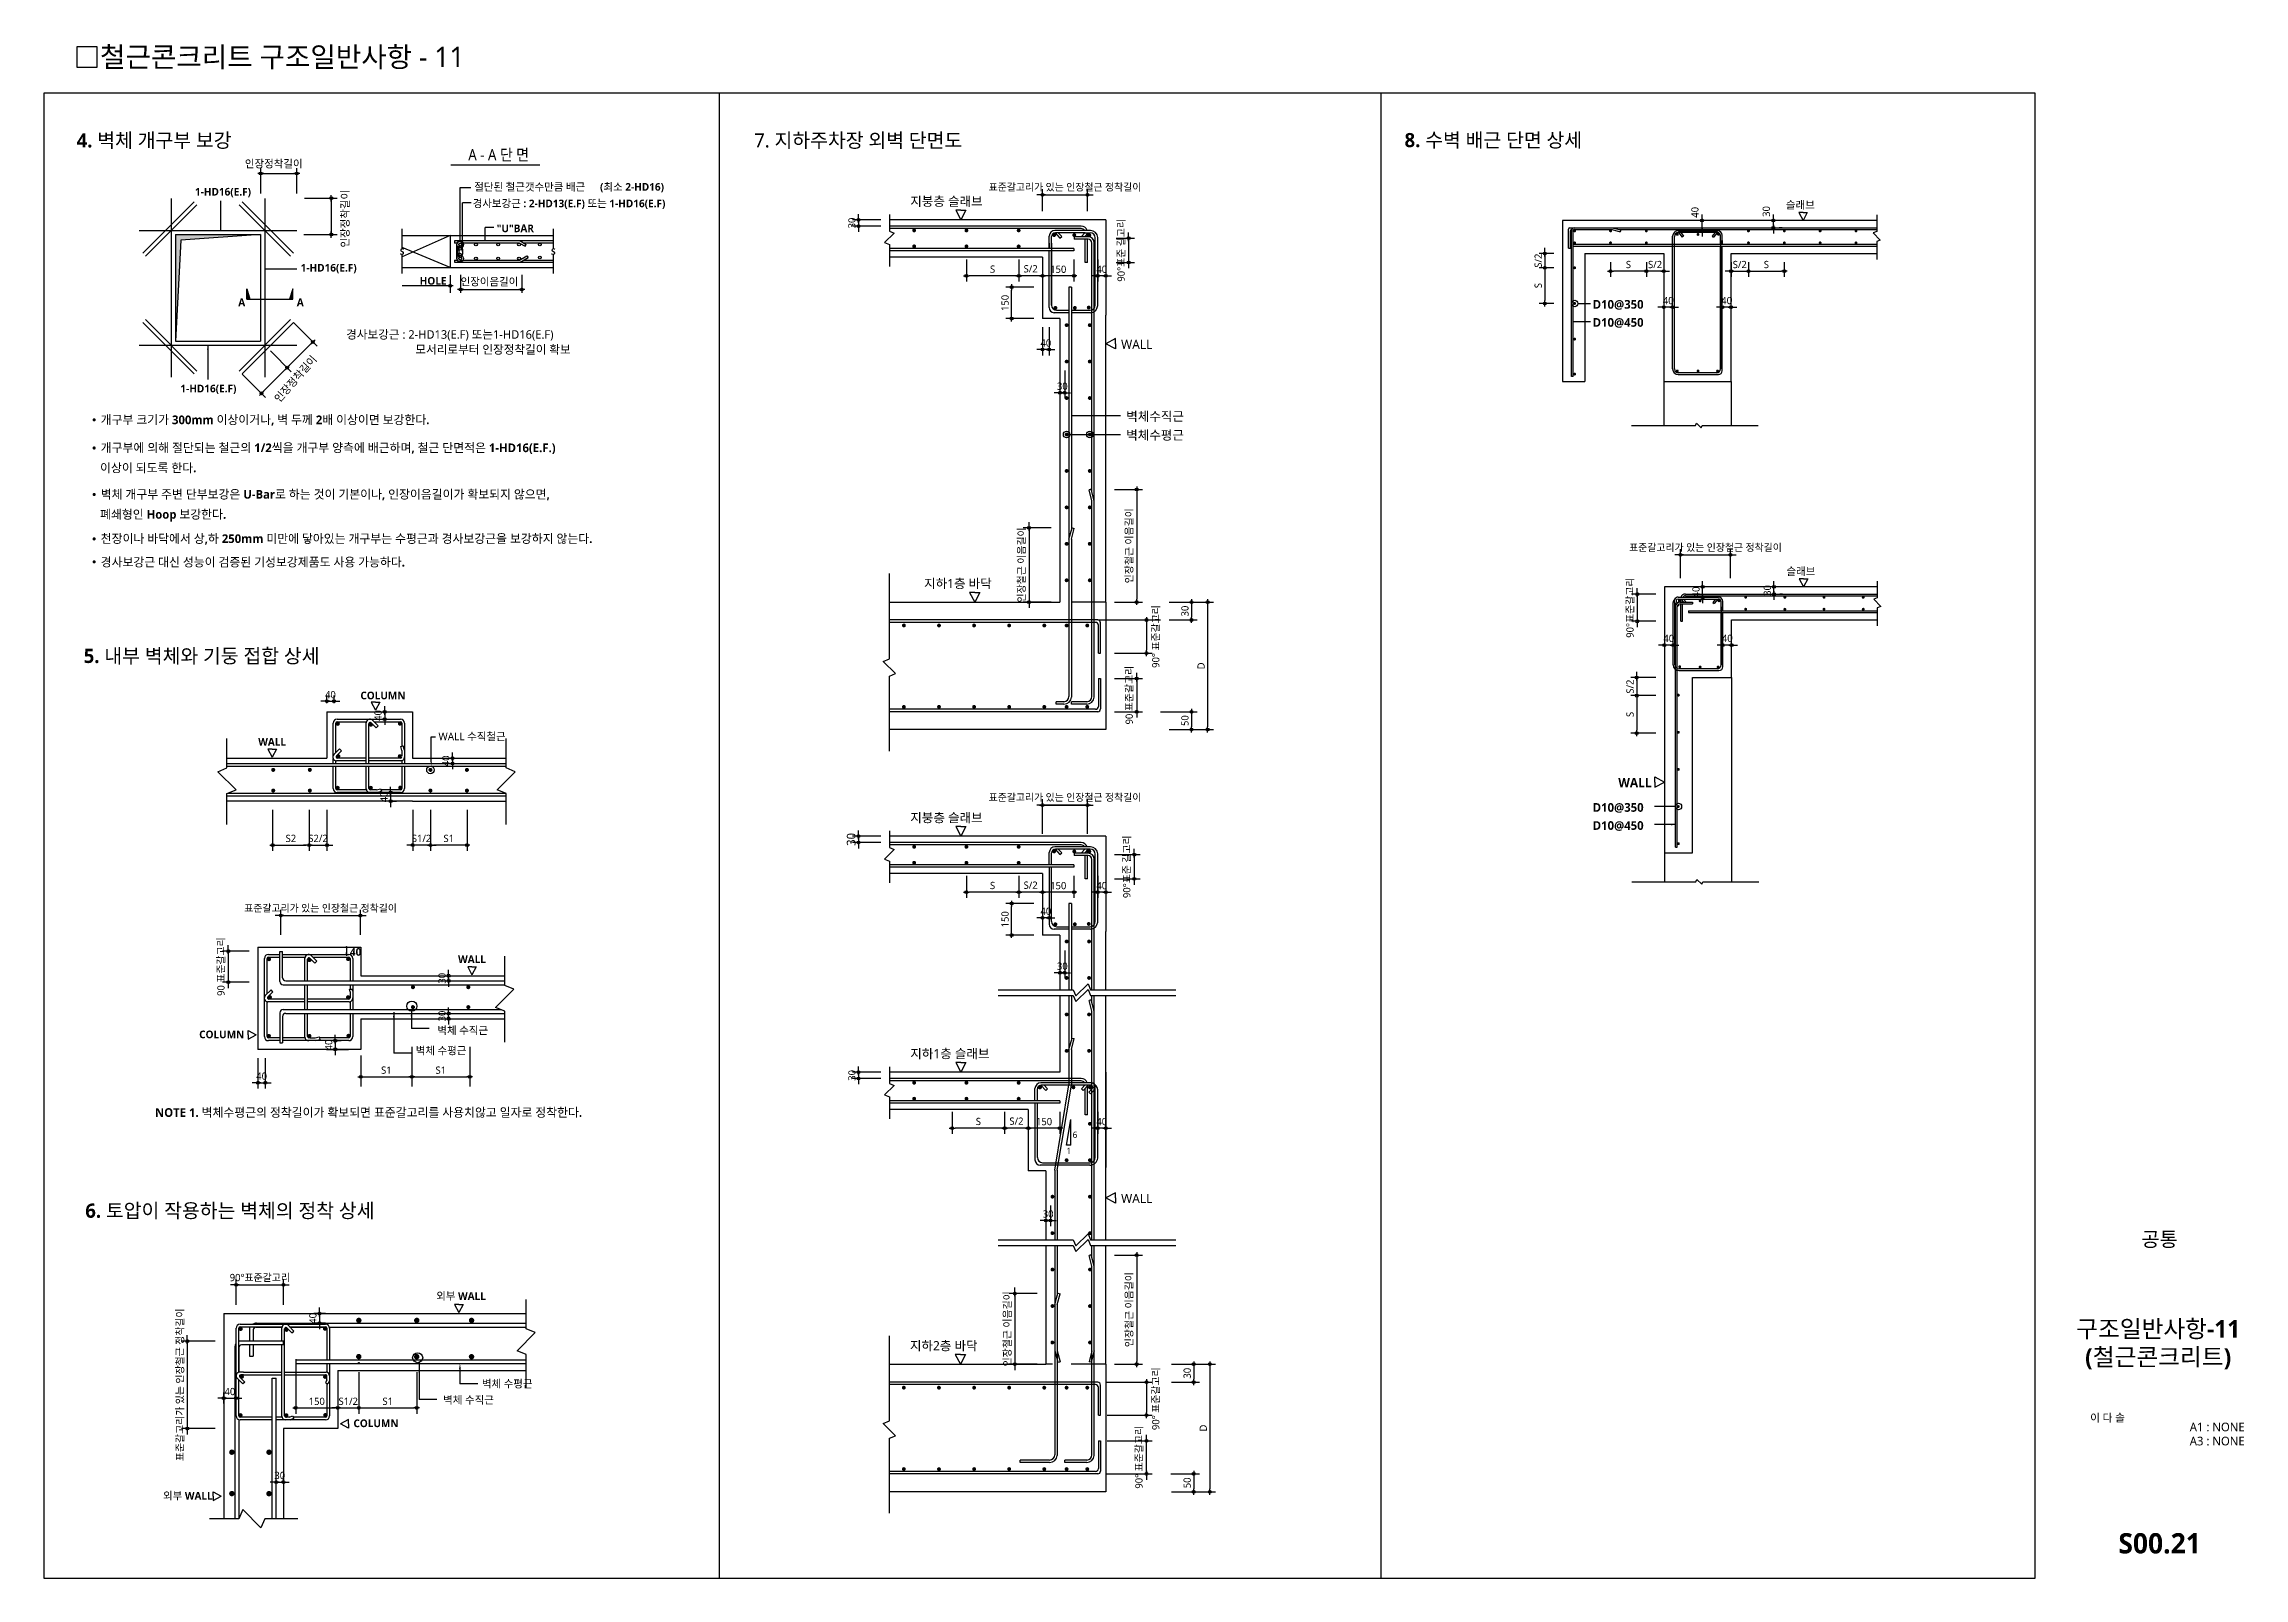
# Model space of a CAD drawing. Header units: millimetres. Extents: x 4573 to 501064, y -176100 to -4304.
# Drawn here: x 340973 to 416964, y -116700 to -63704 of the extents above; entities that cross this region are included whole.
import ezdxf
from ezdxf.enums import TextEntityAlignment as Align

# ---------------------------------------------------------------- set-up
doc = ezdxf.new("R2010")
doc.units = ezdxf.units.MM
doc.header["$LTSCALE"] = 800
doc.linetypes.add('ACAD_ISO02W100', pattern=[15, 12, -3])
doc.linetypes.add('HID', pattern=[2.3, 1.5, -0.8])
doc.layers.get('Defpoints').update_dxf_attribs({"color": 147})
for name, color, linetype in [('BAR', 40, 'Continuous'), ('BAR-S', 4, 'Continuous'), ('DIM', 7, 'Continuous'), ('ELE4', 4, 'Continuous'), ('LARGE', 2, 'Continuous'), ('MIDDLE', 6, 'Continuous'), ('RXLEADER', 7, 'Continuous'), ('SHT', 5, 'Continuous'), ('SYM', 7, 'Continuous'), ('TEXT', 3, 'Continuous'), ('TEXT5', 7, 'Continuous'), ('TITLE', 7, 'Continuous'), ('W1', 2, 'Continuous'), ('X', 1, 'Continuous')]:
    doc.layers.add(name, color=color, linetype=linetype)
doc.styles.get("Standard").update_dxf_attribs({"font": 'malgun.ttf'})
doc.styles.add('XR-SHEET$0$맑은고딕', font='malgun.ttf')
doc.styles.add('XR-SHEET-맑은고딕', font='malgun.ttf')
doc.styles.add('맑은고딕', font='malgun.ttf')
doc.styles.add('맑은고딕B', font='malgunbd.ttf')
doc.styles.add('스타일1', font='malgun.ttf')
doc.dimstyles.new('DIM1', dxfattribs={"dimscale": 10, "dimtxt": 3, "dimasz": 1, "dimexe": 2, "dimexo": 3, "dimgap": 1, "dimtad": 1, "dimdec": 0, "dimzin": 0, "dimdsep": 46, "dimtxsty": 'XR-SHEET-맑은고딕', "dimblk1": 'DIMDOT', "dimblk2": 'DIMDOT', "dimsah": 1, "dimcen": -1, "dimdle": 1.5, "dimclrt": 3, "dimadec": 0, "dimazin": 0, "dimtfac": 1, "dimtdec": 0, "dimtix": 1, "dimtmove": 2, "dimatfit": 3, "dimldrblk": 'DIMDOT', "dimfxl": 1, "dimtvp": 1, "dimtolj": 1, "dimtzin": 0, "dimarcsym": 0})

msp = doc.modelspace()

# ---------------------------------------------------------------- texts
at = {"color": 7, "style": '맑은고딕B'}
for s, height, p in [('D10@350', 300, (394467.9, -72848.8)), ('D10@450', 300, (394467.9, -73472.9)), ('WALL', 317.65, (395351.1, -89383.9))]:
    msp.add_text(s, height=height, dxfattribs=at).set_placement(p)
at = {"color": 7, "insert": (354599, -87641.4), "char_height": 264.706, "attachment_point": 4, "style": 'XR-SHEET-맑은고딕'}
msp.add_mtext('\\A1;WALL 수직철근', dxfattribs=at)
at = {"layer": 'DIM', "style": '맑은고딕B'}
for s, p in [('인장정착길이', (347911.7, -67972.2)), ('HOLE', (353950.2, -72018.6)), ('인장이음길이', (355363.7, -72047.5)), ('40', (351540.4, -95203.2))]:
    msp.add_text(s, height=264.71, dxfattribs=at).set_placement(p)
for rotation, p in [(90, (351503.5, -70736.6)), (48.833141, (349103, -76109.4))]:
    msp.add_text('인장정착길이', height=264.71, rotation=rotation, dxfattribs=at).set_placement(p)
at = {"layer": 'MIDDLE', "style": '맑은고딕B'}
for s, p in [('4. 벽체 개구부 보강', (342100.9, -67279.6)), ('8. 수벽 배근 단면 상세', (387969.3, -67269.1)), ('5. 내부 벽체와 기둥 접합 상세', (342345.2, -85088.5)), ('6. 토압이 작용하는 벽체의 정착 상세', (342398.9, -104254.5))]:
    msp.add_text(s, height=490.196, dxfattribs=at).set_placement(p)
at = {"layer": 'RXLEADER'}
for s, height, style, p in [('1-HD16(E.F)', 264.706, '맑은고딕B', (346187.1, -68939.9)), ('경사보강근 : 2-HD13(E.F) 또는 1-HD16(E.F)', 264.706, '맑은고딕B', (355782.5, -69344.6)), ('절단된 철근갯수만큼 배근', 264.706, '맑은고딕B', (355834.1, -68773.1)), ('(최소 2-HD16)', 264.706, '맑은고딕B', (360179.9, -68772.7)), ('"U"BAR', 264.71, '맑은고딕B', (356611.1, -70205.4)), ('1-HD16(E.F)', 264.706, '맑은고딕B', (349837.8, -71566.3)), ('경사보강근 : 2-HD13(E.F) 또는1-HD16(E.F)', 294.118, 'XR-SHEET-맑은고딕', (351409.7, -73886.3)), ('모서리로부터 인장정착길이 확보', 294.118, 'XR-SHEET-맑은고딕', (353799.8, -74405.9)), ('1-HD16(E.F)', 264.706, '맑은고딕B', (345683, -75739.2)), ('D10@350', 300, '맑은고딕B', (394469.3, -90229)), ('D10@450', 300, '맑은고딕B', (394469.3, -90853.1)), ('벽체 수직근', 264.71, '맑은고딕B', (354561.1, -97913.8)), ('벽체 수평근', 264.71, '맑은고딕B', (353813.6, -98610.8))]:
    msp.add_text(s, height=height, dxfattribs=dict(at, style=style)).set_placement(p)
at = {"layer": 'SYM', "style": '맑은고딕B'}
for p in [(353262.3, -70986.2), (358486.3, -70986.2)]:
    msp.add_text('S', height=220.6, dxfattribs=at).set_placement(p)
at = {"layer": 'TEXT', "style": 'XR-SHEET-맑은고딕'}
msp.add_text('철근콘크리트 구조일반사항 - 11', height=700, dxfattribs=at).set_placement((342909.5, -64150), align=Align.MIDDLE_LEFT)
at = {"layer": 'TEXT', "linetype": 'Continuous', "style": 'XR-SHEET-맑은고딕', "width": 0.9}
msp.add_text('A - A 단 면', height=392.16, dxfattribs=at).set_placement((356677.4, -67529), align=Align.MIDDLE_CENTER)
at = {"layer": 'TEXT', "style": '맑은고딕B'}
msp.add_text('공통', height=500, dxfattribs=at).set_placement((414049.2, -105000), align=Align.MIDDLE_CENTER)
at = {"layer": 'TEXT5', "color": 7, "style": '맑은고딕B'}
for s, height, p in [('슬래브', 264.71, (401140.5, -69396.1)), ('A', 264.7, (347684, -72761.5)), ('A', 264.7, (349706.4, -72761.5)), ('슬래브', 264.71, (401159.8, -82053.8)), ('COLUMN', 264.71, (351903.2, -86343.6)), ('WALL', 264.71, (348373.1, -87945.2)), ('WALL', 264.71, (355276, -95458.2)), ('COLUMN', 264.71, (346333.8, -98052.5)), ('NOTE 1. 벽체수평근의 정착길이가 확보되면 표준갈고리를 사용치않고 일자로 정착한다.', 300, (344806.1, -100768.3)), ('외부 WALL', 264.71, (354521, -107090.8)), ('벽체 수평근', 264.71, (356098.8, -110123.2)), ('벽체 수직근', 264.71, (354761.6, -110681.3)), ('COLUMN', 264.71, (351662.8, -111487.9)), ('외부 WALL', 264.71, (345085.5, -113992.7))]:
    msp.add_text(s, height=height, dxfattribs=at).set_placement(p)
at = {"layer": 'TEXT5', "linetype": 'ACAD_ISO02W100', "style": '맑은고딕B'}
for s, p in [('개구부 크기가 300mm 이상이거나, 벽 두께 2배 이상이면 보강한다.', (342933.1, -76838.5)), ('개구부에 의해 절단되는 철근의 1/2씩을 개구부 양측에 배근하며, 철근 단면적은 1-HD16(E.F.)', (342933.1, -77805)), ('이상이 되도록 한다.', (342910.9, -78498.1)), ('폐쇄형인 Hoop 보강한다.', (342910.9, -80105)), ('벽체 개구부 주변 단부보강은 U-Bar로 하는 것이 기본이나, 인장이음길이가 확보되지 않으면,', (342933.1, -79411.9)), ('천장이나 바닥에서 상,하 250mm 미만에 닿아있는 개구부는 수평근과 경사보강근을 보강하지 않는다.', (342933.1, -80943.1)), ('경사보강근 대신 성능이 검증된 기성보강제품도 사용 가능하다.', (342933.1, -81756.1))]:
    msp.add_text(s, height=300, dxfattribs=at).set_placement(p)

# ---------------------------------------------------------------- blocks, each defined once
blk = doc.blocks.new('*X394')
at = {"color": 0}
for p, q in [((76.9, 239.2), (76.9, 239.2)), ((76.9, 238.8), (77, 238.9)), ((76.9, 238.5), (77.1, 238.7)), ((76.9, 238.1), (77.2, 238.4)), ((76.9, 237.7), (77.3, 238.1)), ((76.9, 237.4), (77.3, 237.9)), ((76.9, 237), (77.4, 237.6)), ((76.9, 236.7), (77.5, 237.3)), ((76.9, 236.3), (77.6, 237)), ((76.9, 236), (77.7, 236.8)), ((76.9, 235.6), (77.8, 236.5)), ((76.9, 235.3), (77.8, 236.2)), ((76.9, 234.9), (77.9, 236)), ((76.9, 234.6), (78, 235.7)), ((76.9, 234.2), (78.1, 235.4)), ((76.9, 233.9), (78.2, 235.1)), ((76.9, 233.5), (78.2, 234.9)), ((77, 233.3), (78.3, 234.6)), ((77.4, 233.3), (78.4, 234.3)), ((77.8, 233.3), (78.5, 234.1)), ((78.1, 233.3), (78.6, 233.8)), ((78.5, 233.3), (78.7, 233.5))]:
    blk.add_line(p, q, dxfattribs=at)
blk = doc.blocks.new('A$C431B2C77')
at = {"layer": 'RXLEADER'}
blk.add_solid([(177, 166), (114, 215), (0, 0)], dxfattribs=at)
blk = doc.blocks.new('_Dot')
at = {"color": 0, "linetype": 'ByBlock', "lineweight": -2}
blk.add_line((-0.5, 0), (-1, 0), dxfattribs=at)
at = {"color": 0, "linetype": 'ByBlock', "const_width": 0.5}
blk.add_lwpolyline([(-0.25, 0, 1), (0.25, 0, 1)], format="xyb", close=True, dxfattribs=at)
blk = doc.blocks.new('DIMDOT')
at = {"layer": 'DIM'}
blk.add_line((1, 0), (-1, 0), dxfattribs=at)
blk.add_circle((0, 0), 0.5, dxfattribs=at)
blk = doc.blocks.new('*D395')
at = {"layer": 'Defpoints', "color": 0, "transparency": 16777216}
for p in [(396943, -84469), (396943, -84469), (397246, -84469)]:
    blk.add_point(p, dxfattribs=at)
at = {"layer": 'DIM', "color": 0, "lineweight": -2, "transparency": 16777216}
for p, q in [((396943, -84169), (396943, -84269)), ((397246, -84169), (397246, -84269)), ((396843, -84469), (396743, -84469)), ((397246, -84469), (396943, -84469)), ((397346, -84469), (397446, -84469))]:
    blk.add_line(p, q, dxfattribs=at)
at = {"layer": 'DIM', "color": 0, "lineweight": -2, "transparency": 16777216, "xscale": 100, "yscale": 100, "zscale": 100}
blk.add_blockref('DIMDOT', (396943, -84469), dxfattribs=at)
at = {"layer": 'DIM', "color": 0, "lineweight": -2, "transparency": 16777216, "xscale": 100, "yscale": 100, "zscale": 100, "rotation": 180}
blk.add_blockref('DIMDOT', (397246, -84469), dxfattribs=at)
at = {"layer": 'DIM', "color": 4, "transparency": 16777216, "insert": (397094, -84241), "char_height": 250, "attachment_point": 5}
blk.add_mtext('\\A1;40', dxfattribs=at)
blk = doc.blocks.new('*D396')
at = {"layer": 'Defpoints', "color": 0, "transparency": 16777216}
for p in [(398962, -84469), (398962, -84469), (399266, -84469)]:
    blk.add_point(p, dxfattribs=at)
at = {"layer": 'DIM', "color": 0, "lineweight": -2, "transparency": 16777216}
for p, q in [((398962, -84169), (398962, -84269)), ((399266, -84169), (399266, -84269)), ((398862, -84469), (398762, -84469)), ((399266, -84469), (398962, -84469)), ((399366, -84469), (399466, -84469))]:
    blk.add_line(p, q, dxfattribs=at)
at = {"layer": 'DIM', "color": 0, "lineweight": -2, "transparency": 16777216, "xscale": 100, "yscale": 100, "zscale": 100}
blk.add_blockref('DIMDOT', (398962, -84469), dxfattribs=at)
at = {"layer": 'DIM', "color": 0, "lineweight": -2, "transparency": 16777216, "xscale": 100, "yscale": 100, "zscale": 100, "rotation": 180}
blk.add_blockref('DIMDOT', (399266, -84469), dxfattribs=at)
at = {"layer": 'DIM', "color": 4, "transparency": 16777216, "insert": (399114, -84241), "char_height": 250, "attachment_point": 5}
blk.add_mtext('\\A1;40', dxfattribs=at)
blk = doc.blocks.new('*D397')
at = {"layer": 'Defpoints', "color": 0, "transparency": 16777216}
for p in [(398264, -82456), (398264, -82456), (398264, -82817)]:
    blk.add_point(p, dxfattribs=at)
at = {"layer": 'DIM', "color": 0, "lineweight": -2, "transparency": 16777216}
for p, q in [((398264, -82356), (398264, -82256)), ((398264, -82817), (398264, -82456)), ((398564, -82456), (398464, -82456)), ((398564, -82817), (398464, -82817)), ((398264, -82917), (398264, -83017))]:
    blk.add_line(p, q, dxfattribs=at)
at = {"layer": 'DIM', "color": 0, "lineweight": -2, "transparency": 16777216, "xscale": 100, "yscale": 100, "zscale": 100}
for p, rotation in [((398264, -82456), 270), ((398264, -82817), 90)]:
    blk.add_blockref('DIMDOT', p, dxfattribs=dict(at, rotation=rotation))
at = {"layer": 'DIM', "color": 4, "transparency": 16777216, "insert": (398036, -82636), "char_height": 250, "attachment_point": 5, "rotation": 90}
blk.add_mtext('\\A1;40', dxfattribs=at)
blk = doc.blocks.new('*D398')
at = {"layer": 'Defpoints', "color": 0, "transparency": 16777216}
for p in [(400729, -82456), (400729, -82456), (400729, -82708)]:
    blk.add_point(p, dxfattribs=at)
at = {"layer": 'DIM', "color": 0, "lineweight": -2, "transparency": 16777216}
for p, q in [((400729, -82356), (400729, -82256)), ((400729, -82708), (400729, -82456)), ((400729, -82808), (400729, -82908)), ((401029, -82456), (400929, -82456)), ((401029, -82708), (400929, -82708))]:
    blk.add_line(p, q, dxfattribs=at)
at = {"layer": 'DIM', "color": 0, "lineweight": -2, "transparency": 16777216, "xscale": 100, "yscale": 100, "zscale": 100}
for p, rotation in [((400729, -82456), 270), ((400729, -82708), 90)]:
    blk.add_blockref('DIMDOT', p, dxfattribs=dict(at, rotation=rotation))
at = {"layer": 'DIM', "color": 4, "transparency": 16777216, "insert": (400501, -82582), "char_height": 250, "attachment_point": 5, "rotation": 90}
blk.add_mtext('\\A1;30', dxfattribs=at)
blk = doc.blocks.new('*D399')
at = {"layer": 'Defpoints', "color": 0, "transparency": 16777216}
for p in [(398244, -69798), (398244, -69798), (398244, -70159)]:
    blk.add_point(p, dxfattribs=at)
at = {"layer": 'DIM', "color": 0, "lineweight": -2, "transparency": 16777216}
for p, q in [((398244, -69698), (398244, -69598)), ((398244, -70159), (398244, -69798)), ((398544, -69798), (398444, -69798)), ((398244, -70259), (398244, -70359)), ((398544, -70159), (398444, -70159))]:
    blk.add_line(p, q, dxfattribs=at)
at = {"layer": 'DIM', "color": 0, "lineweight": -2, "transparency": 16777216, "xscale": 100, "yscale": 100, "zscale": 100}
for p, rotation in [((398244, -69798), 270), ((398244, -70159), 90)]:
    blk.add_blockref('DIMDOT', p, dxfattribs=dict(at, rotation=rotation))
at = {"layer": 'DIM', "color": 4, "transparency": 16777216, "insert": (397999, -69519), "char_height": 250, "attachment_point": 5, "rotation": 90}
blk.add_mtext('\\A1;40', dxfattribs=at)
blk = doc.blocks.new('*D400')
at = {"layer": 'Defpoints', "color": 0, "transparency": 16777216}
for p in [(398943, -72798), (398943, -72798), (399246, -72798)]:
    blk.add_point(p, dxfattribs=at)
at = {"layer": 'DIM', "color": 0, "lineweight": -2, "transparency": 16777216}
for p, q in [((398843, -72798), (398743, -72798)), ((398943, -72498), (398943, -72598)), ((399246, -72798), (398943, -72798)), ((399246, -72498), (399246, -72598)), ((399346, -72798), (399446, -72798))]:
    blk.add_line(p, q, dxfattribs=at)
at = {"layer": 'DIM', "color": 0, "lineweight": -2, "transparency": 16777216, "xscale": 100, "yscale": 100, "zscale": 100}
blk.add_blockref('DIMDOT', (398943, -72798), dxfattribs=at)
at = {"layer": 'DIM', "color": 0, "lineweight": -2, "transparency": 16777216, "xscale": 100, "yscale": 100, "zscale": 100, "rotation": 180}
blk.add_blockref('DIMDOT', (399246, -72798), dxfattribs=at)
at = {"layer": 'DIM', "color": 4, "transparency": 16777216, "insert": (399094, -72570), "char_height": 250, "attachment_point": 5}
blk.add_mtext('\\A1;40', dxfattribs=at)
blk = doc.blocks.new('*D401')
at = {"layer": 'Defpoints', "color": 0, "transparency": 16777216}
for p in [(396923, -72798), (396923, -72798), (397227, -72798)]:
    blk.add_point(p, dxfattribs=at)
at = {"layer": 'DIM', "color": 0, "lineweight": -2, "transparency": 16777216}
for p, q in [((396823, -72798), (396723, -72798)), ((396923, -72498), (396923, -72598)), ((397227, -72798), (396923, -72798)), ((397227, -72498), (397227, -72598)), ((397327, -72798), (397427, -72798))]:
    blk.add_line(p, q, dxfattribs=at)
at = {"layer": 'DIM', "color": 0, "lineweight": -2, "transparency": 16777216, "xscale": 100, "yscale": 100, "zscale": 100}
blk.add_blockref('DIMDOT', (396923, -72798), dxfattribs=at)
at = {"layer": 'DIM', "color": 0, "lineweight": -2, "transparency": 16777216, "xscale": 100, "yscale": 100, "zscale": 100, "rotation": 180}
blk.add_blockref('DIMDOT', (397227, -72798), dxfattribs=at)
at = {"layer": 'DIM', "color": 4, "transparency": 16777216, "insert": (397075, -72570), "char_height": 250, "attachment_point": 5}
blk.add_mtext('\\A1;40', dxfattribs=at)
blk = doc.blocks.new('*D402')
at = {"layer": 'Defpoints', "color": 0, "transparency": 16777216}
for p in [(400710, -69798), (400710, -69798), (400710, -70050)]:
    blk.add_point(p, dxfattribs=at)
at = {"layer": 'DIM', "color": 0, "lineweight": -2, "transparency": 16777216}
for p, q in [((400710, -69698), (400710, -69598)), ((400710, -70050), (400710, -69798)), ((401010, -69798), (400910, -69798)), ((400710, -70150), (400710, -70250)), ((401010, -70050), (400910, -70050))]:
    blk.add_line(p, q, dxfattribs=at)
at = {"layer": 'DIM', "color": 0, "lineweight": -2, "transparency": 16777216, "xscale": 100, "yscale": 100, "zscale": 100}
for p, rotation in [((400710, -69798), 270), ((400710, -70050), 90)]:
    blk.add_blockref('DIMDOT', p, dxfattribs=dict(at, rotation=rotation))
at = {"layer": 'DIM', "color": 4, "transparency": 16777216, "insert": (400464, -69489), "char_height": 250, "attachment_point": 5, "rotation": 90}
blk.add_mtext('\\A1;30', dxfattribs=at)
blk = doc.blocks.new('*D403')
at = {"layer": 'Defpoints', "color": 0, "transparency": 16777216}
for p in [(399848, -70942), (401086, -70942), (401086, -71553)]:
    blk.add_point(p, dxfattribs=at)
at = {"layer": 'DIM', "color": 0, "lineweight": -2, "transparency": 16777216}
for p, q in [((399848, -71242), (399848, -71753)), ((401086, -71242), (401086, -71753)), ((399948, -71553), (400986, -71553))]:
    blk.add_line(p, q, dxfattribs=at)
at = {"layer": 'DIM', "color": 0, "lineweight": -2, "transparency": 16777216, "xscale": 100, "yscale": 100, "zscale": 100, "rotation": 180}
blk.add_blockref('DIMDOT', (399848, -71553), dxfattribs=at)
at = {"layer": 'DIM', "color": 0, "lineweight": -2, "transparency": 16777216, "xscale": 100, "yscale": 100, "zscale": 100}
blk.add_blockref('DIMDOT', (401086, -71553), dxfattribs=at)
at = {"layer": 'DIM', "color": 4, "transparency": 16777216, "insert": (400467, -71324), "char_height": 250, "attachment_point": 5}
blk.add_mtext('\\A1;S', dxfattribs=at)
blk = doc.blocks.new('*D404')
at = {"layer": 'Defpoints', "color": 0, "transparency": 16777216}
for p in [(399246, -70942), (399848, -70942), (399848, -71553)]:
    blk.add_point(p, dxfattribs=at)
at = {"layer": 'DIM', "color": 0, "lineweight": -2, "transparency": 16777216}
for p, q in [((399246, -71242), (399246, -71753)), ((399848, -71242), (399848, -71753)), ((399146, -71553), (399046, -71553)), ((399246, -71553), (399848, -71553)), ((399948, -71553), (400048, -71553))]:
    blk.add_line(p, q, dxfattribs=at)
at = {"layer": 'DIM', "color": 0, "lineweight": -2, "transparency": 16777216, "xscale": 100, "yscale": 100, "zscale": 100}
blk.add_blockref('DIMDOT', (399246, -71553), dxfattribs=at)
at = {"layer": 'DIM', "color": 0, "lineweight": -2, "transparency": 16777216, "xscale": 100, "yscale": 100, "zscale": 100, "rotation": 180}
blk.add_blockref('DIMDOT', (399848, -71553), dxfattribs=at)
at = {"layer": 'DIM', "color": 4, "transparency": 16777216, "insert": (399547, -71324), "char_height": 250, "attachment_point": 5}
blk.add_mtext('\\A1;S/2', dxfattribs=at)
blk = doc.blocks.new('*D405')
at = {"layer": 'Defpoints', "color": 0, "transparency": 16777216}
for p in [(396321, -70942), (396923, -70942), (396321, -71553)]:
    blk.add_point(p, dxfattribs=at)
at = {"layer": 'DIM', "color": 0, "lineweight": -2, "transparency": 16777216}
for p, q in [((396321, -71242), (396321, -71753)), ((396923, -71242), (396923, -71753)), ((396221, -71553), (396121, -71553)), ((396923, -71553), (396321, -71553)), ((397023, -71553), (397123, -71553))]:
    blk.add_line(p, q, dxfattribs=at)
at = {"layer": 'DIM', "color": 0, "lineweight": -2, "transparency": 16777216, "xscale": 100, "yscale": 100, "zscale": 100}
blk.add_blockref('DIMDOT', (396321, -71553), dxfattribs=at)
at = {"layer": 'DIM', "color": 0, "lineweight": -2, "transparency": 16777216, "xscale": 100, "yscale": 100, "zscale": 100, "rotation": 180}
blk.add_blockref('DIMDOT', (396923, -71553), dxfattribs=at)
at = {"layer": 'DIM', "color": 4, "transparency": 16777216, "insert": (396622, -71324), "char_height": 250, "attachment_point": 5}
blk.add_mtext('\\A1;S/2', dxfattribs=at)
blk = doc.blocks.new('*D406')
at = {"layer": 'Defpoints', "color": 0, "transparency": 16777216}
for p in [(395084, -70942), (396321, -70942), (395084, -71553)]:
    blk.add_point(p, dxfattribs=at)
at = {"layer": 'DIM', "color": 0, "lineweight": -2, "transparency": 16777216}
for p, q in [((395084, -71242), (395084, -71753)), ((396321, -71242), (396321, -71753)), ((396221, -71553), (395184, -71553))]:
    blk.add_line(p, q, dxfattribs=at)
at = {"layer": 'DIM', "color": 0, "lineweight": -2, "transparency": 16777216, "xscale": 100, "yscale": 100, "zscale": 100, "rotation": 180}
blk.add_blockref('DIMDOT', (395084, -71553), dxfattribs=at)
at = {"layer": 'DIM', "color": 0, "lineweight": -2, "transparency": 16777216, "xscale": 100, "yscale": 100, "zscale": 100}
blk.add_blockref('DIMDOT', (396321, -71553), dxfattribs=at)
at = {"layer": 'DIM', "color": 4, "transparency": 16777216, "insert": (395703, -71324), "char_height": 250, "attachment_point": 5}
blk.add_mtext('\\A1;S', dxfattribs=at)
blk = doc.blocks.new('*D407')
at = {"layer": 'Defpoints', "color": 0, "transparency": 16777216}
for p in [(393426, -71435), (392815, -72668), (393426, -72668)]:
    blk.add_point(p, dxfattribs=at)
at = {"layer": 'DIM', "color": 0, "lineweight": -2, "transparency": 16777216}
for p, q in [((393126, -71435), (392615, -71435)), ((392815, -71535), (392815, -72568)), ((393126, -72668), (392615, -72668))]:
    blk.add_line(p, q, dxfattribs=at)
at = {"layer": 'DIM', "color": 0, "lineweight": -2, "transparency": 16777216, "xscale": 100, "yscale": 100, "zscale": 100}
for p, rotation in [((392815, -71435), 90), ((392815, -72668), 270)]:
    blk.add_blockref('DIMDOT', p, dxfattribs=dict(at, rotation=rotation))
at = {"layer": 'DIM', "color": 4, "transparency": 16777216, "insert": (392586, -72051), "char_height": 250, "attachment_point": 5, "rotation": 90}
blk.add_mtext('\\A1;S', dxfattribs=at)
blk = doc.blocks.new('*D408')
at = {"layer": 'Defpoints', "color": 0, "transparency": 16777216}
for p in [(393426, -70942), (392815, -71435), (393426, -71435)]:
    blk.add_point(p, dxfattribs=at)
at = {"layer": 'DIM', "color": 0, "lineweight": -2, "transparency": 16777216}
for p, q in [((393126, -70942), (392615, -70942)), ((392815, -70842), (392815, -70742)), ((392815, -70942), (392815, -71435)), ((393126, -71435), (392615, -71435)), ((392815, -71535), (392815, -71635))]:
    blk.add_line(p, q, dxfattribs=at)
at = {"layer": 'DIM', "color": 0, "lineweight": -2, "transparency": 16777216, "xscale": 100, "yscale": 100, "zscale": 100}
for p, rotation in [((392815, -70942), 270), ((392815, -71435), 90)]:
    blk.add_blockref('DIMDOT', p, dxfattribs=dict(at, rotation=rotation))
at = {"layer": 'DIM', "color": 4, "transparency": 16777216, "insert": (392586, -71188), "char_height": 250, "attachment_point": 5, "rotation": 90}
blk.add_mtext('\\A1;S/2', dxfattribs=at)
blk = doc.blocks.new('*D409')
at = {"layer": 'Defpoints', "color": 0, "transparency": 16777216}
for p in [(399222, -81351), (397506, -82456), (399222, -82456)]:
    blk.add_point(p, dxfattribs=at)
at = {"layer": 'DIM', "color": 0, "lineweight": -2, "transparency": 16777216}
for p, q in [((397506, -82156), (397506, -81151)), ((399222, -82156), (399222, -81151)), ((397406, -81351), (397306, -81351)), ((397506, -81351), (399222, -81351)), ((399322, -81351), (399422, -81351))]:
    blk.add_line(p, q, dxfattribs=at)
at = {"layer": 'DIM', "color": 0, "lineweight": -2, "transparency": 16777216, "xscale": 100, "yscale": 100, "zscale": 100}
blk.add_blockref('DIMDOT', (397506, -81351), dxfattribs=at)
at = {"layer": 'DIM', "color": 0, "lineweight": -2, "transparency": 16777216, "xscale": 100, "yscale": 100, "zscale": 100, "rotation": 180}
blk.add_blockref('DIMDOT', (399222, -81351), dxfattribs=at)
at = {"layer": 'DIM', "color": 4, "transparency": 16777216, "insert": (398364, -81110), "char_height": 250, "attachment_point": 5}
blk.add_mtext('\\A1;표준갈고리가 있는 인장철근 정착길이', dxfattribs=at)
blk = doc.blocks.new('*D410')
at = {"layer": 'Defpoints', "color": 0, "transparency": 16777216}
for p in [(396943, -82708), (396008, -83649), (396943, -83649)]:
    blk.add_point(p, dxfattribs=at)
at = {"layer": 'DIM', "color": 0, "lineweight": -2, "transparency": 16777216}
for p, q in [((396643, -82708), (395808, -82708)), ((396008, -82608), (396008, -82508)), ((396008, -82708), (396008, -83649)), ((396643, -83649), (395808, -83649)), ((396008, -83749), (396008, -83849))]:
    blk.add_line(p, q, dxfattribs=at)
at = {"layer": 'DIM', "color": 0, "lineweight": -2, "transparency": 16777216, "xscale": 100, "yscale": 100, "zscale": 100}
for p, rotation in [((396008, -82708), 270), ((396008, -83649), 90)]:
    blk.add_blockref('DIMDOT', p, dxfattribs=dict(at, rotation=rotation))
at = {"layer": 'DIM', "color": 4, "transparency": 16777216, "insert": (395769, -83178), "char_height": 250, "attachment_point": 5, "rotation": 90}
blk.add_mtext('\\A1;90%%D표준갈고리', dxfattribs=at)
blk = doc.blocks.new('*D411')
at = {"layer": 'Defpoints', "color": 0, "transparency": 16777216}
for p in [(396943, -85592), (395988, -86217), (396943, -86217)]:
    blk.add_point(p, dxfattribs=at)
at = {"layer": 'DIM', "color": 0, "lineweight": -2, "transparency": 16777216}
for p, q in [((396643, -85592), (395788, -85592)), ((395988, -85492), (395988, -85392)), ((395988, -85592), (395988, -86217)), ((396643, -86217), (395788, -86217)), ((395988, -86317), (395988, -86417))]:
    blk.add_line(p, q, dxfattribs=at)
at = {"layer": 'DIM', "color": 0, "lineweight": -2, "transparency": 16777216, "xscale": 100, "yscale": 100, "zscale": 100}
for p, rotation in [((395988, -85592), 270), ((395988, -86217), 90)]:
    blk.add_blockref('DIMDOT', p, dxfattribs=dict(at, rotation=rotation))
at = {"layer": 'DIM', "color": 4, "transparency": 16777216, "insert": (395759, -85904), "char_height": 250, "attachment_point": 5, "rotation": 90}
blk.add_mtext('\\A1;S/2', dxfattribs=at)
blk = doc.blocks.new('*D412')
at = {"layer": 'Defpoints', "color": 0, "transparency": 16777216}
for p in [(396943, -86217), (395988, -87514), (396943, -87514)]:
    blk.add_point(p, dxfattribs=at)
at = {"layer": 'DIM', "color": 0, "lineweight": -2, "transparency": 16777216}
for p, q in [((396643, -86217), (395788, -86217)), ((395988, -86317), (395988, -87414)), ((396643, -87514), (395788, -87514))]:
    blk.add_line(p, q, dxfattribs=at)
at = {"layer": 'DIM', "color": 0, "lineweight": -2, "transparency": 16777216, "xscale": 100, "yscale": 100, "zscale": 100}
for p, rotation in [((395988, -86217), 90), ((395988, -87514), 270)]:
    blk.add_blockref('DIMDOT', p, dxfattribs=dict(at, rotation=rotation))
at = {"layer": 'DIM', "color": 4, "transparency": 16777216, "insert": (395759, -86865), "char_height": 250, "attachment_point": 5, "rotation": 90}
blk.add_mtext('\\A1;S', dxfattribs=at)
blk = doc.blocks.new('*D413')
at = {"layer": 'Defpoints', "color": 0, "transparency": 16777216}
for p in [(351918, -98654), (353679, -98654), (353679, -99385)]:
    blk.add_point(p, dxfattribs=at)
at = {"layer": 'DIM', "color": 0, "lineweight": -2, "transparency": 16777216}
for p, q in [((351918, -98954), (351918, -99585)), ((352018, -99385), (353579, -99385)), ((353679, -98954), (353679, -99585))]:
    blk.add_line(p, q, dxfattribs=at)
at = {"layer": 'DIM', "color": 0, "lineweight": -2, "transparency": 16777216, "xscale": 100, "yscale": 100, "zscale": 100, "rotation": 180}
blk.add_blockref('DIMDOT', (351918, -99385), dxfattribs=at)
at = {"layer": 'DIM', "color": 0, "lineweight": -2, "transparency": 16777216, "xscale": 100, "yscale": 100, "zscale": 100}
blk.add_blockref('DIMDOT', (353679, -99385), dxfattribs=at)
at = {"layer": 'DIM', "color": 4, "transparency": 16777216, "insert": (352799, -99156), "char_height": 250, "attachment_point": 5}
blk.add_mtext('\\A1;S1', dxfattribs=at)
blk = doc.blocks.new('*D414')
at = {"layer": 'Defpoints', "color": 0, "transparency": 16777216}
for p in [(353679, -98654), (355680, -98654), (355680, -99385)]:
    blk.add_point(p, dxfattribs=at)
at = {"layer": 'DIM', "color": 0, "lineweight": -2, "transparency": 16777216}
for p, q in [((353679, -98954), (353679, -99585)), ((353779, -99385), (355580, -99385)), ((355680, -98954), (355680, -99585))]:
    blk.add_line(p, q, dxfattribs=at)
at = {"layer": 'DIM', "color": 0, "lineweight": -2, "transparency": 16777216, "xscale": 100, "yscale": 100, "zscale": 100, "rotation": 180}
blk.add_blockref('DIMDOT', (353679, -99385), dxfattribs=at)
at = {"layer": 'DIM', "color": 0, "lineweight": -2, "transparency": 16777216, "xscale": 100, "yscale": 100, "zscale": 100}
blk.add_blockref('DIMDOT', (355680, -99385), dxfattribs=at)
at = {"layer": 'DIM', "color": 4, "transparency": 16777216, "insert": (354680, -99156), "char_height": 250, "attachment_point": 5}
blk.add_mtext('\\A1;S1', dxfattribs=at)
blk = doc.blocks.new('*D415')
at = {"layer": 'Defpoints', "color": 0, "transparency": 16777216}
for p in [(351900, -93814), (349154, -94778), (351900, -94778)]:
    blk.add_point(p, dxfattribs=at)
at = {"layer": 'DIM', "color": 0, "lineweight": -2, "transparency": 16777216}
for p, q in [((349054, -93814), (348954, -93814)), ((349154, -94478), (349154, -93614)), ((349154, -93814), (351900, -93814)), ((351900, -94478), (351900, -93614)), ((352000, -93814), (352100, -93814))]:
    blk.add_line(p, q, dxfattribs=at)
at = {"layer": 'DIM', "color": 0, "lineweight": -2, "transparency": 16777216, "xscale": 100, "yscale": 100, "zscale": 100}
blk.add_blockref('DIMDOT', (349154, -93814), dxfattribs=at)
at = {"layer": 'DIM', "color": 0, "lineweight": -2, "transparency": 16777216, "xscale": 100, "yscale": 100, "zscale": 100, "rotation": 180}
blk.add_blockref('DIMDOT', (351900, -93814), dxfattribs=at)
at = {"layer": 'DIM', "color": 4, "transparency": 16777216, "insert": (350527, -93573), "char_height": 250, "attachment_point": 5}
blk.add_mtext('\\A1;표준갈고리가 있는 인장철근 정착길이', dxfattribs=at)
blk = doc.blocks.new('*D416')
at = {"layer": 'Defpoints', "color": 0, "transparency": 16777216}
for p in [(348365, -95041), (347337, -96117), (348365, -96117)]:
    blk.add_point(p, dxfattribs=at)
at = {"layer": 'DIM', "color": 0, "lineweight": -2, "transparency": 16777216}
for p, q in [((347337, -94941), (347337, -94841)), ((348065, -95041), (347137, -95041)), ((347337, -95041), (347337, -96117)), ((348065, -96117), (347137, -96117)), ((347337, -96217), (347337, -96317))]:
    blk.add_line(p, q, dxfattribs=at)
at = {"layer": 'DIM', "color": 0, "lineweight": -2, "transparency": 16777216, "xscale": 100, "yscale": 100, "zscale": 100}
for p, rotation in [((347337, -95041), 270), ((347337, -96117), 90)]:
    blk.add_blockref('DIMDOT', p, dxfattribs=dict(at, rotation=rotation))
at = {"layer": 'DIM', "color": 4, "transparency": 16777216, "insert": (347098, -95579), "char_height": 250, "attachment_point": 5, "rotation": 90}
blk.add_mtext('\\A1;90 표준갈고리', dxfattribs=at)
blk = doc.blocks.new('*D417')
at = {"layer": 'Defpoints', "color": 0, "transparency": 16777216}
for p in [(348365, -98436), (348618, -98436), (348618, -99590)]:
    blk.add_point(p, dxfattribs=at)
at = {"layer": 'DIM', "color": 0, "lineweight": -2, "transparency": 16777216}
for p, q in [((348365, -98736), (348365, -99790)), ((348618, -98736), (348618, -99790)), ((348265, -99590), (348165, -99590)), ((348365, -99590), (348618, -99590)), ((348718, -99590), (348818, -99590))]:
    blk.add_line(p, q, dxfattribs=at)
at = {"layer": 'DIM', "color": 0, "lineweight": -2, "transparency": 16777216, "xscale": 100, "yscale": 100, "zscale": 100}
blk.add_blockref('DIMDOT', (348365, -99590), dxfattribs=at)
at = {"layer": 'DIM', "color": 0, "lineweight": -2, "transparency": 16777216, "xscale": 100, "yscale": 100, "zscale": 100, "rotation": 180}
blk.add_blockref('DIMDOT', (348618, -99590), dxfattribs=at)
at = {"layer": 'DIM', "color": 4, "transparency": 16777216, "insert": (348491, -99362), "char_height": 250, "attachment_point": 5}
blk.add_mtext('\\A1;40', dxfattribs=at)
blk = doc.blocks.new('*D418')
at = {"layer": 'Defpoints', "color": 0, "transparency": 16777216}
for p in [(350732, -98136), (350732, -98436), (351036, -98436)]:
    blk.add_point(p, dxfattribs=at)
at = {"layer": 'DIM', "color": 0, "lineweight": -2, "transparency": 16777216}
for p, q in [((351036, -98036), (351036, -97936)), ((351032, -98136), (351236, -98136)), ((351032, -98436), (351236, -98436)), ((351036, -98136), (351036, -98436)), ((351036, -98536), (351036, -98636))]:
    blk.add_line(p, q, dxfattribs=at)
at = {"layer": 'DIM', "color": 0, "lineweight": -2, "transparency": 16777216, "xscale": 100, "yscale": 100, "zscale": 100}
for p, rotation in [((351036, -98136), 270), ((351036, -98436), 90)]:
    blk.add_blockref('DIMDOT', p, dxfattribs=dict(at, rotation=rotation))
at = {"layer": 'DIM', "color": 4, "transparency": 16777216, "insert": (350808, -98286), "char_height": 250, "attachment_point": 5, "rotation": 90}
blk.add_mtext('\\A1;40', dxfattribs=at)
blk = doc.blocks.new('*D419')
at = {"layer": 'Defpoints', "color": 0, "transparency": 16777216}
for p in [(354688, -97193), (354950, -97193), (354688, -97377)]:
    blk.add_point(p, dxfattribs=at)
at = {"layer": 'DIM', "color": 0, "lineweight": -2, "transparency": 16777216}
for p, q in [((354950, -97093), (354950, -96993)), ((354950, -97377), (354950, -97193)), ((354988, -97193), (355150, -97193)), ((354950, -97477), (354950, -97577)), ((354988, -97377), (355150, -97377))]:
    blk.add_line(p, q, dxfattribs=at)
at = {"layer": 'DIM', "color": 0, "lineweight": -2, "transparency": 16777216, "xscale": 100, "yscale": 100, "zscale": 100}
for p, rotation in [((354950, -97193), 270), ((354950, -97377), 90)]:
    blk.add_blockref('DIMDOT', p, dxfattribs=dict(at, rotation=rotation))
at = {"layer": 'DIM', "color": 4, "transparency": 16777216, "insert": (354723, -97285), "char_height": 250, "attachment_point": 5, "rotation": 90}
blk.add_mtext('\\A1;30', dxfattribs=at)
blk = doc.blocks.new('*D420')
at = {"layer": 'Defpoints', "color": 0, "transparency": 16777216}
for p in [(354688, -95891), (354688, -96072), (354950, -95891)]:
    blk.add_point(p, dxfattribs=at)
at = {"layer": 'DIM', "color": 0, "lineweight": -2, "transparency": 16777216}
for p, q in [((354950, -95791), (354950, -95691)), ((354950, -96072), (354950, -95891)), ((354950, -96172), (354950, -96272)), ((354988, -95891), (355150, -95891)), ((354988, -96072), (355150, -96072))]:
    blk.add_line(p, q, dxfattribs=at)
at = {"layer": 'DIM', "color": 0, "lineweight": -2, "transparency": 16777216, "xscale": 100, "yscale": 100, "zscale": 100}
for p, rotation in [((354950, -95891), 270), ((354950, -96072), 90)]:
    blk.add_blockref('DIMDOT', p, dxfattribs=dict(at, rotation=rotation))
at = {"layer": 'DIM', "color": 4, "transparency": 16777216, "insert": (354723, -95981), "char_height": 250, "attachment_point": 5, "rotation": 90}
blk.add_mtext('\\A1;30', dxfattribs=at)
blk = doc.blocks.new('*D421')
at = {"layer": 'Defpoints', "color": 0, "transparency": 16777216}
for p in [(347182, -108515), (345923, -111537), (347182, -111537)]:
    blk.add_point(p, dxfattribs=at)
at = {"layer": 'DIM', "color": 0, "lineweight": -2, "transparency": 16777216}
for p, q in [((346882, -108515), (345723, -108515)), ((345923, -108415), (345923, -108315)), ((345923, -108515), (345923, -111537)), ((346882, -111537), (345723, -111537)), ((345923, -111637), (345923, -111737))]:
    blk.add_line(p, q, dxfattribs=at)
at = {"layer": 'DIM', "color": 0, "lineweight": -2, "transparency": 16777216, "xscale": 100, "yscale": 100, "zscale": 100}
for p, rotation in [((345923, -108515), 270), ((345923, -111537), 90)]:
    blk.add_blockref('DIMDOT', p, dxfattribs=dict(at, rotation=rotation))
at = {"layer": 'DIM', "color": 4, "transparency": 16777216, "insert": (345682, -110026), "char_height": 250, "attachment_point": 5, "rotation": 90}
blk.add_mtext('\\A1;표준갈고리가 있는 인장철근 정착길이', dxfattribs=at)
blk = doc.blocks.new('*D422')
at = {"layer": 'Defpoints', "color": 0, "transparency": 16777216}
for p in [(349247, -106572), (347612, -107560), (349247, -107560)]:
    blk.add_point(p, dxfattribs=at)
at = {"layer": 'DIM', "color": 0, "lineweight": -2, "transparency": 16777216}
for p, q in [((347612, -107260), (347612, -106372)), ((349247, -107260), (349247, -106372)), ((347512, -106572), (347412, -106572)), ((347612, -106572), (349247, -106572)), ((349347, -106572), (349447, -106572))]:
    blk.add_line(p, q, dxfattribs=at)
at = {"layer": 'DIM', "color": 0, "lineweight": -2, "transparency": 16777216, "xscale": 100, "yscale": 100, "zscale": 100}
blk.add_blockref('DIMDOT', (347612, -106572), dxfattribs=at)
at = {"layer": 'DIM', "color": 0, "lineweight": -2, "transparency": 16777216, "xscale": 100, "yscale": 100, "zscale": 100, "rotation": 180}
blk.add_blockref('DIMDOT', (349247, -106572), dxfattribs=at)
at = {"layer": 'DIM', "color": 4, "transparency": 16777216, "insert": (348429, -106333), "char_height": 250, "attachment_point": 5}
blk.add_mtext('\\A1;90%%d표준갈고리', dxfattribs=at)
blk = doc.blocks.new('*D423')
at = {"layer": 'Defpoints', "color": 0, "transparency": 16777216}
for p in [(349670, -109293), (351120, -109293), (351120, -110825)]:
    blk.add_point(p, dxfattribs=at)
at = {"layer": 'DIM', "color": 0, "lineweight": -2, "transparency": 16777216}
for p, q in [((349670, -109593), (349670, -111025)), ((351120, -109593), (351120, -111025)), ((349770, -110825), (351020, -110825))]:
    blk.add_line(p, q, dxfattribs=at)
at = {"layer": 'DIM', "color": 0, "lineweight": -2, "transparency": 16777216, "xscale": 100, "yscale": 100, "zscale": 100, "rotation": 180}
blk.add_blockref('DIMDOT', (349670, -110825), dxfattribs=at)
at = {"layer": 'DIM', "color": 0, "lineweight": -2, "transparency": 16777216, "xscale": 100, "yscale": 100, "zscale": 100}
blk.add_blockref('DIMDOT', (351120, -110825), dxfattribs=at)
at = {"layer": 'DIM', "color": 4, "transparency": 16777216, "insert": (350395, -110598), "char_height": 250, "attachment_point": 5}
blk.add_mtext('\\A1;\\A1;150', dxfattribs=at)
blk = doc.blocks.new('*D424')
at = {"layer": 'Defpoints', "color": 0, "transparency": 16777216}
for p in [(351120, -109293), (351847, -109293), (351847, -110825)]:
    blk.add_point(p, dxfattribs=at)
at = {"layer": 'DIM', "color": 0, "lineweight": -2, "transparency": 16777216}
for p, q in [((351120, -109593), (351120, -111025)), ((351847, -109593), (351847, -111025)), ((351020, -110825), (350920, -110825)), ((351120, -110825), (351847, -110825)), ((351947, -110825), (352047, -110825))]:
    blk.add_line(p, q, dxfattribs=at)
at = {"layer": 'DIM', "color": 0, "lineweight": -2, "transparency": 16777216, "xscale": 100, "yscale": 100, "zscale": 100}
blk.add_blockref('DIMDOT', (351120, -110825), dxfattribs=at)
at = {"layer": 'DIM', "color": 0, "lineweight": -2, "transparency": 16777216, "xscale": 100, "yscale": 100, "zscale": 100, "rotation": 180}
blk.add_blockref('DIMDOT', (351847, -110825), dxfattribs=at)
at = {"layer": 'DIM', "color": 4, "transparency": 16777216, "insert": (351483, -110596), "char_height": 250, "attachment_point": 5}
blk.add_mtext('\\A1;S1/2', dxfattribs=at)
blk = doc.blocks.new('*D425')
at = {"layer": 'Defpoints', "color": 0, "transparency": 16777216}
for p in [(351847, -109293), (353848, -109293), (353848, -110825)]:
    blk.add_point(p, dxfattribs=at)
at = {"layer": 'DIM', "color": 0, "lineweight": -2, "transparency": 16777216}
for p, q in [((351847, -109593), (351847, -111025)), ((353848, -109593), (353848, -111025)), ((351947, -110825), (353748, -110825))]:
    blk.add_line(p, q, dxfattribs=at)
at = {"layer": 'DIM', "color": 0, "lineweight": -2, "transparency": 16777216, "xscale": 100, "yscale": 100, "zscale": 100, "rotation": 180}
blk.add_blockref('DIMDOT', (351847, -110825), dxfattribs=at)
at = {"layer": 'DIM', "color": 0, "lineweight": -2, "transparency": 16777216, "xscale": 100, "yscale": 100, "zscale": 100}
blk.add_blockref('DIMDOT', (353848, -110825), dxfattribs=at)
at = {"layer": 'DIM', "color": 4, "transparency": 16777216, "insert": (352847, -110596), "char_height": 250, "attachment_point": 5}
blk.add_mtext('\\A1;S1', dxfattribs=at)
blk = doc.blocks.new('*D426')
at = {"layer": 'Defpoints', "color": 0, "transparency": 16777216}
for p in [(348991, -113654), (349241, -113387), (349241, -113654)]:
    blk.add_point(p, dxfattribs=at)
at = {"layer": 'DIM', "color": 0, "lineweight": -2, "transparency": 16777216}
for p, q in [((348991, -113354), (348991, -113187)), ((349241, -113354), (349241, -113187)), ((348891, -113387), (348791, -113387)), ((348991, -113387), (349241, -113387)), ((349341, -113387), (349441, -113387))]:
    blk.add_line(p, q, dxfattribs=at)
at = {"layer": 'DIM', "color": 0, "lineweight": -2, "transparency": 16777216, "xscale": 100, "yscale": 100, "zscale": 100}
blk.add_blockref('DIMDOT', (348991, -113387), dxfattribs=at)
at = {"layer": 'DIM', "color": 0, "lineweight": -2, "transparency": 16777216, "xscale": 100, "yscale": 100, "zscale": 100, "rotation": 180}
blk.add_blockref('DIMDOT', (349241, -113387), dxfattribs=at)
at = {"layer": 'DIM', "color": 4, "transparency": 16777216, "insert": (349116, -113159), "char_height": 250, "attachment_point": 5}
blk.add_mtext('\\A1;30', dxfattribs=at)
blk = doc.blocks.new('*D427')
at = {"layer": 'Defpoints', "color": 0, "transparency": 16777216}
for p in [(350490, -107900), (350992, -107560), (350992, -107900)]:
    blk.add_point(p, dxfattribs=at)
at = {"layer": 'DIM', "color": 0, "lineweight": -2, "transparency": 16777216}
for p, q in [((350692, -107560), (350290, -107560)), ((350692, -107900), (350290, -107900)), ((350490, -107460), (350490, -107360)), ((350490, -107560), (350490, -107900)), ((350490, -108000), (350490, -108100))]:
    blk.add_line(p, q, dxfattribs=at)
at = {"layer": 'DIM', "color": 0, "lineweight": -2, "transparency": 16777216, "xscale": 100, "yscale": 100, "zscale": 100}
for p, rotation in [((350490, -107560), 270), ((350490, -107900), 90)]:
    blk.add_blockref('DIMDOT', p, dxfattribs=dict(at, rotation=rotation))
at = {"layer": 'DIM', "color": 4, "transparency": 16777216, "insert": (350262, -107730), "char_height": 250, "attachment_point": 5, "rotation": 90}
blk.add_mtext('\\A1;40', dxfattribs=at)
blk = doc.blocks.new('*D428')
at = {"layer": 'Defpoints', "color": 0, "transparency": 16777216}
for p in [(347608, -110488), (347182, -110973), (347608, -110973)]:
    blk.add_point(p, dxfattribs=at)
at = {"layer": 'DIM', "color": 0, "lineweight": -2, "transparency": 16777216}
for p, q in [((347082, -110488), (346982, -110488)), ((347182, -110673), (347182, -110288)), ((347182, -110488), (347608, -110488)), ((347608, -110673), (347608, -110288)), ((347708, -110488), (347808, -110488))]:
    blk.add_line(p, q, dxfattribs=at)
at = {"layer": 'DIM', "color": 0, "lineweight": -2, "transparency": 16777216, "xscale": 100, "yscale": 100, "zscale": 100}
blk.add_blockref('DIMDOT', (347182, -110488), dxfattribs=at)
at = {"layer": 'DIM', "color": 0, "lineweight": -2, "transparency": 16777216, "xscale": 100, "yscale": 100, "zscale": 100, "rotation": 180}
blk.add_blockref('DIMDOT', (347608, -110488), dxfattribs=at)
at = {"layer": 'DIM', "color": 4, "transparency": 16777216, "insert": (347395, -110260), "char_height": 250, "attachment_point": 5}
blk.add_mtext('\\A1;40', dxfattribs=at)
blk = doc.blocks.new('*D429')
at = {"layer": 'Defpoints', "color": 0, "transparency": 16777216}
for p in [(348869, -89866), (350133, -89866), (350133, -91379)]:
    blk.add_point(p, dxfattribs=at)
at = {"layer": 'DIM', "color": 0, "lineweight": -2, "transparency": 16777216}
for p, q in [((348869, -90166), (348869, -91579)), ((350133, -90166), (350133, -91579)), ((348969, -91379), (350033, -91379))]:
    blk.add_line(p, q, dxfattribs=at)
at = {"layer": 'DIM', "color": 0, "lineweight": -2, "transparency": 16777216, "xscale": 100, "yscale": 100, "zscale": 100, "rotation": 180}
blk.add_blockref('DIMDOT', (348869, -91379), dxfattribs=at)
at = {"layer": 'DIM', "color": 0, "lineweight": -2, "transparency": 16777216, "xscale": 100, "yscale": 100, "zscale": 100}
blk.add_blockref('DIMDOT', (350133, -91379), dxfattribs=at)
at = {"layer": 'DIM', "color": 4, "transparency": 16777216, "insert": (349501, -91150), "char_height": 250, "attachment_point": 5}
blk.add_mtext('\\A1;S2', dxfattribs=at)
blk = doc.blocks.new('*D430')
at = {"layer": 'Defpoints', "color": 0, "transparency": 16777216}
for p in [(350133, -89866), (350747, -89866), (350747, -91379)]:
    blk.add_point(p, dxfattribs=at)
at = {"layer": 'DIM', "color": 0, "lineweight": -2, "transparency": 16777216}
for p, q in [((350133, -90166), (350133, -91579)), ((350747, -90166), (350747, -91579)), ((350033, -91379), (349933, -91379)), ((350133, -91379), (350747, -91379)), ((350847, -91379), (350947, -91379))]:
    blk.add_line(p, q, dxfattribs=at)
at = {"layer": 'DIM', "color": 0, "lineweight": -2, "transparency": 16777216, "xscale": 100, "yscale": 100, "zscale": 100}
blk.add_blockref('DIMDOT', (350133, -91379), dxfattribs=at)
at = {"layer": 'DIM', "color": 0, "lineweight": -2, "transparency": 16777216, "xscale": 100, "yscale": 100, "zscale": 100, "rotation": 180}
blk.add_blockref('DIMDOT', (350747, -91379), dxfattribs=at)
at = {"layer": 'DIM', "color": 4, "transparency": 16777216, "insert": (350440, -91150), "char_height": 250, "attachment_point": 5}
blk.add_mtext('\\A1;S2/2', dxfattribs=at)
blk = doc.blocks.new('*D431')
at = {"layer": 'Defpoints', "color": 0, "transparency": 16777216}
for p in [(354322, -89866), (355586, -89866), (354322, -91379)]:
    blk.add_point(p, dxfattribs=at)
at = {"layer": 'DIM', "color": 0, "lineweight": -2, "transparency": 16777216}
for p, q in [((354322, -90166), (354322, -91579)), ((355586, -90166), (355586, -91579)), ((355486, -91379), (354422, -91379))]:
    blk.add_line(p, q, dxfattribs=at)
at = {"layer": 'DIM', "color": 0, "lineweight": -2, "transparency": 16777216, "xscale": 100, "yscale": 100, "zscale": 100, "rotation": 180}
blk.add_blockref('DIMDOT', (354322, -91379), dxfattribs=at)
at = {"layer": 'DIM', "color": 0, "lineweight": -2, "transparency": 16777216, "xscale": 100, "yscale": 100, "zscale": 100}
blk.add_blockref('DIMDOT', (355586, -91379), dxfattribs=at)
at = {"layer": 'DIM', "color": 4, "transparency": 16777216, "insert": (354954, -91150), "char_height": 250, "attachment_point": 5}
blk.add_mtext('\\A1;\\A1;S1', dxfattribs=at)
blk = doc.blocks.new('*D432')
at = {"layer": 'Defpoints', "color": 0, "transparency": 16777216}
for p in [(353708, -89866), (354322, -89866), (353708, -91379)]:
    blk.add_point(p, dxfattribs=at)
at = {"layer": 'DIM', "color": 0, "lineweight": -2, "transparency": 16777216}
for p, q in [((353708, -90166), (353708, -91579)), ((354322, -90166), (354322, -91579)), ((353608, -91379), (353508, -91379)), ((354322, -91379), (353708, -91379)), ((354422, -91379), (354522, -91379))]:
    blk.add_line(p, q, dxfattribs=at)
at = {"layer": 'DIM', "color": 0, "lineweight": -2, "transparency": 16777216, "xscale": 100, "yscale": 100, "zscale": 100}
blk.add_blockref('DIMDOT', (353708, -91379), dxfattribs=at)
at = {"layer": 'DIM', "color": 0, "lineweight": -2, "transparency": 16777216, "xscale": 100, "yscale": 100, "zscale": 100, "rotation": 180}
blk.add_blockref('DIMDOT', (354322, -91379), dxfattribs=at)
at = {"layer": 'DIM', "color": 4, "transparency": 16777216, "insert": (354015, -91150), "char_height": 250, "attachment_point": 5}
blk.add_mtext('\\A1;S1/2', dxfattribs=at)
blk = doc.blocks.new('*D433')
at = {"layer": 'Defpoints', "color": 0, "transparency": 16777216}
for p in [(352722, -89563), (352722, -89866), (352944, -89866)]:
    blk.add_point(p, dxfattribs=at)
at = {"layer": 'DIM', "color": 0, "lineweight": -2, "transparency": 16777216}
for p, q in [((352944, -89463), (352944, -89363)), ((352944, -89563), (352944, -89866)), ((353022, -89563), (353144, -89563)), ((352944, -89966), (352944, -90066)), ((353022, -89866), (353144, -89866))]:
    blk.add_line(p, q, dxfattribs=at)
at = {"layer": 'DIM', "color": 0, "lineweight": -2, "transparency": 16777216, "xscale": 100, "yscale": 100, "zscale": 100}
for p, rotation in [((352944, -89563), 270), ((352944, -89866), 90)]:
    blk.add_blockref('DIMDOT', p, dxfattribs=dict(at, rotation=rotation))
at = {"layer": 'DIM', "color": 4, "transparency": 16777216, "insert": (352716, -89715), "char_height": 250, "attachment_point": 5, "rotation": 90}
blk.add_mtext('\\A1;40', dxfattribs=at)
blk = doc.blocks.new('*D434')
at = {"layer": 'Defpoints', "color": 0, "transparency": 16777216}
for p in [(354774, -88378), (354774, -88561), (355084, -88561)]:
    blk.add_point(p, dxfattribs=at)
at = {"layer": 'DIM', "color": 0, "lineweight": -2, "transparency": 16777216}
for p, q in [((355074, -88378), (355284, -88378)), ((355074, -88561), (355284, -88561)), ((355084, -88278), (355084, -88178)), ((355084, -88378), (355084, -88561)), ((355084, -88661), (355084, -88761))]:
    blk.add_line(p, q, dxfattribs=at)
at = {"layer": 'DIM', "color": 0, "lineweight": -2, "transparency": 16777216, "xscale": 100, "yscale": 100, "zscale": 100}
for p, rotation in [((355084, -88378), 270), ((355084, -88561), 90)]:
    blk.add_blockref('DIMDOT', p, dxfattribs=dict(at, rotation=rotation))
at = {"layer": 'DIM', "color": 4, "transparency": 16777216, "insert": (354856, -88469), "char_height": 250, "attachment_point": 5, "rotation": 90}
blk.add_mtext('\\A1;40', dxfattribs=at)
blk = doc.blocks.new('*D435')
at = {"layer": 'Defpoints', "color": 0, "transparency": 16777216}
for p in [(352520, -86775), (352520, -87028), (352742, -87028)]:
    blk.add_point(p, dxfattribs=at)
at = {"layer": 'DIM', "color": 0, "lineweight": -2, "transparency": 16777216}
for p, q in [((352742, -86675), (352742, -86575)), ((352742, -86775), (352742, -87028)), ((352742, -87128), (352742, -87228)), ((352820, -86775), (352942, -86775)), ((352820, -87028), (352942, -87028))]:
    blk.add_line(p, q, dxfattribs=at)
at = {"layer": 'DIM', "color": 0, "lineweight": -2, "transparency": 16777216, "xscale": 100, "yscale": 100, "zscale": 100}
for p, rotation in [((352742, -86775), 270), ((352742, -87028), 90)]:
    blk.add_blockref('DIMDOT', p, dxfattribs=dict(at, rotation=rotation))
at = {"layer": 'DIM', "color": 4, "transparency": 16777216, "insert": (352514, -86901), "char_height": 250, "attachment_point": 5, "rotation": 90}
blk.add_mtext('\\A1;40', dxfattribs=at)
blk = doc.blocks.new('*D436')
at = {"layer": 'Defpoints', "color": 0, "transparency": 16777216}
for p in [(350994, -86412), (350741, -86775), (350994, -86775)]:
    blk.add_point(p, dxfattribs=at)
at = {"layer": 'DIM', "color": 0, "lineweight": -2, "transparency": 16777216}
for p, q in [((350641, -86412), (350541, -86412)), ((350741, -86475), (350741, -86212)), ((350741, -86412), (350994, -86412)), ((350994, -86475), (350994, -86212)), ((351094, -86412), (351194, -86412))]:
    blk.add_line(p, q, dxfattribs=at)
at = {"layer": 'DIM', "color": 0, "lineweight": -2, "transparency": 16777216, "xscale": 100, "yscale": 100, "zscale": 100}
blk.add_blockref('DIMDOT', (350741, -86412), dxfattribs=at)
at = {"layer": 'DIM', "color": 0, "lineweight": -2, "transparency": 16777216, "xscale": 100, "yscale": 100, "zscale": 100, "rotation": 180}
blk.add_blockref('DIMDOT', (350994, -86412), dxfattribs=at)
at = {"layer": 'DIM', "color": 4, "transparency": 16777216, "insert": (350868, -86184), "char_height": 250, "attachment_point": 5}
blk.add_mtext('\\A1;40', dxfattribs=at)
blk = doc.blocks.new('*D351')
at = {"layer": 'Defpoints', "color": 0, "transparency": 16777216}
for p in [(15234, -17584), (15234, -21989), (16858, -21989)]:
    blk.add_point(p, dxfattribs=at)
at = {"layer": 'DIM', "color": 0, "lineweight": -2, "transparency": 16777216}
for p, q in [((15534, -17584), (17058, -17584)), ((16858, -17684), (16858, -21889)), ((15534, -21989), (17058, -21989))]:
    blk.add_line(p, q, dxfattribs=at)
at = {"layer": 'DIM', "color": 0, "lineweight": -2, "transparency": 16777216, "xscale": 100, "yscale": 100, "zscale": 100}
for p, rotation in [((16858, -17584), 90), ((16858, -21989), 270)]:
    blk.add_blockref('DIMDOT', p, dxfattribs=dict(at, rotation=rotation))
at = {"layer": 'DIM', "color": 4, "transparency": 16777216, "insert": (16633, -19787), "char_height": 250, "attachment_point": 5, "rotation": 90, "style": 'XR-SHEET-맑은고딕'}
blk.add_mtext('\\A1;D', dxfattribs=at)
blk = doc.blocks.new('*D352')
at = {"layer": 'Defpoints', "color": 0, "transparency": 16777216}
for p in [(15234, -21371), (15234, -21989), (16302, -21989)]:
    blk.add_point(p, dxfattribs=at)
at = {"layer": 'DIM', "color": 0, "lineweight": -2, "transparency": 16777216}
for p, q in [((15534, -21371), (16502, -21371)), ((15534, -21989), (16502, -21989)), ((16302, -21471), (16302, -21889))]:
    blk.add_line(p, q, dxfattribs=at)
at = {"layer": 'DIM', "color": 0, "lineweight": -2, "transparency": 16777216, "xscale": 100, "yscale": 100, "zscale": 100}
for p, rotation in [((16302, -21371), 90), ((16302, -21989), 270)]:
    blk.add_blockref('DIMDOT', p, dxfattribs=dict(at, rotation=rotation))
at = {"layer": 'DIM', "color": 4, "transparency": 16777216, "insert": (16077, -21680), "char_height": 250, "attachment_point": 5, "rotation": 90, "style": 'XR-SHEET-맑은고딕'}
blk.add_mtext('\\A1;50', dxfattribs=at)
blk = doc.blocks.new('*D353')
at = {"layer": 'Defpoints', "color": 0, "transparency": 16777216}
for p in [(11156, -5447), (12243, -5447), (11156, -6312)]:
    blk.add_point(p, dxfattribs=at)
at = {"layer": 'DIM', "color": 0, "lineweight": -2, "transparency": 16777216}
for p, q in [((11156, -5747), (11156, -6512)), ((12243, -5747), (12243, -6512)), ((12143, -6312), (11256, -6312))]:
    blk.add_line(p, q, dxfattribs=at)
at = {"layer": 'DIM', "color": 0, "lineweight": -2, "transparency": 16777216, "xscale": 100, "yscale": 100, "zscale": 100, "rotation": 180}
blk.add_blockref('DIMDOT', (11156, -6312), dxfattribs=at)
at = {"layer": 'DIM', "color": 0, "lineweight": -2, "transparency": 16777216, "xscale": 100, "yscale": 100, "zscale": 100}
blk.add_blockref('DIMDOT', (12243, -6312), dxfattribs=at)
at = {"layer": 'DIM', "color": 4, "transparency": 16777216, "insert": (11700, -6087), "char_height": 250, "attachment_point": 5, "style": 'XR-SHEET-맑은고딕'}
blk.add_mtext('\\A1;150', dxfattribs=at)
blk = doc.blocks.new('*D354')
at = {"layer": 'Defpoints', "color": 0, "transparency": 16777216}
for p in [(10338, -5447), (11156, -5447), (10338, -6312)]:
    blk.add_point(p, dxfattribs=at)
at = {"layer": 'DIM', "color": 0, "lineweight": -2, "transparency": 16777216}
for p, q in [((10338, -5747), (10338, -6512)), ((11156, -5747), (11156, -6512)), ((11056, -6312), (10438, -6312))]:
    blk.add_line(p, q, dxfattribs=at)
at = {"layer": 'DIM', "color": 0, "lineweight": -2, "transparency": 16777216, "xscale": 100, "yscale": 100, "zscale": 100, "rotation": 180}
blk.add_blockref('DIMDOT', (10338, -6312), dxfattribs=at)
at = {"layer": 'DIM', "color": 0, "lineweight": -2, "transparency": 16777216, "xscale": 100, "yscale": 100, "zscale": 100}
blk.add_blockref('DIMDOT', (11156, -6312), dxfattribs=at)
at = {"layer": 'DIM', "color": 4, "transparency": 16777216, "insert": (10747, -6072), "char_height": 250, "attachment_point": 5, "style": 'XR-SHEET-맑은고딕'}
blk.add_mtext('\\A1;S/2', dxfattribs=at)
blk = doc.blocks.new('*D355')
at = {"layer": 'Defpoints', "color": 0, "transparency": 16777216}
for p in [(8527, -5447), (10338, -5447), (8527, -6312)]:
    blk.add_point(p, dxfattribs=at)
at = {"layer": 'DIM', "color": 0, "lineweight": -2, "transparency": 16777216}
for p, q in [((8527, -5747), (8527, -6512)), ((10338, -5747), (10338, -6512)), ((10238, -6312), (8627, -6312))]:
    blk.add_line(p, q, dxfattribs=at)
at = {"layer": 'DIM', "color": 0, "lineweight": -2, "transparency": 16777216, "xscale": 100, "yscale": 100, "zscale": 100, "rotation": 180}
blk.add_blockref('DIMDOT', (8527, -6312), dxfattribs=at)
at = {"layer": 'DIM', "color": 0, "lineweight": -2, "transparency": 16777216, "xscale": 100, "yscale": 100, "zscale": 100}
blk.add_blockref('DIMDOT', (10338, -6312), dxfattribs=at)
at = {"layer": 'DIM', "color": 4, "transparency": 16777216, "insert": (9432, -6083), "char_height": 250, "attachment_point": 5, "style": 'XR-SHEET-맑은고딕'}
blk.add_mtext('\\A1;S', dxfattribs=at)
blk = doc.blocks.new('*D356')
at = {"layer": 'Defpoints', "color": 0, "transparency": 16777216}
for p in [(11156, -7792), (11385, -7792), (11156, -8860)]:
    blk.add_point(p, dxfattribs=at)
at = {"layer": 'DIM', "color": 0, "lineweight": -2, "transparency": 16777216}
for p, q in [((11156, -8092), (11156, -9060)), ((11385, -8092), (11385, -9060)), ((11056, -8860), (10956, -8860)), ((11385, -8860), (11156, -8860)), ((11485, -8860), (11585, -8860))]:
    blk.add_line(p, q, dxfattribs=at)
at = {"layer": 'DIM', "color": 0, "lineweight": -2, "transparency": 16777216, "xscale": 100, "yscale": 100, "zscale": 100}
blk.add_blockref('DIMDOT', (11156, -8860), dxfattribs=at)
at = {"layer": 'DIM', "color": 0, "lineweight": -2, "transparency": 16777216, "xscale": 100, "yscale": 100, "zscale": 100, "rotation": 180}
blk.add_blockref('DIMDOT', (11385, -8860), dxfattribs=at)
at = {"layer": 'DIM', "color": 4, "transparency": 16777216, "insert": (11271, -8635), "char_height": 250, "attachment_point": 5, "style": 'XR-SHEET-맑은고딕'}
blk.add_mtext('\\A1;40', dxfattribs=at)
blk = doc.blocks.new('*D357')
at = {"layer": 'Defpoints', "color": 0, "transparency": 16777216}
for p in [(13063, -5447), (13343, -5447), (13063, -6312)]:
    blk.add_point(p, dxfattribs=at)
at = {"layer": 'DIM', "color": 0, "lineweight": -2, "transparency": 16777216}
for p, q in [((13063, -5747), (13063, -6512)), ((13343, -5747), (13343, -6512)), ((12963, -6312), (12863, -6312)), ((13343, -6312), (13063, -6312)), ((13443, -6312), (13543, -6312))]:
    blk.add_line(p, q, dxfattribs=at)
at = {"layer": 'DIM', "color": 0, "lineweight": -2, "transparency": 16777216, "xscale": 100, "yscale": 100, "zscale": 100}
blk.add_blockref('DIMDOT', (13063, -6312), dxfattribs=at)
at = {"layer": 'DIM', "color": 0, "lineweight": -2, "transparency": 16777216, "xscale": 100, "yscale": 100, "zscale": 100, "rotation": 180}
blk.add_blockref('DIMDOT', (13343, -6312), dxfattribs=at)
at = {"layer": 'DIM', "color": 4, "transparency": 16777216, "insert": (13203, -6087), "char_height": 250, "attachment_point": 5, "style": 'XR-SHEET-맑은고딕'}
blk.add_mtext('\\A1;40', dxfattribs=at)
blk = doc.blocks.new('*D358')
at = {"layer": 'Defpoints', "color": 0, "transparency": 16777216}
for p in [(11760, -9285), (11922, -9285), (11760, -10352)]:
    blk.add_point(p, dxfattribs=at)
at = {"layer": 'DIM', "color": 0, "lineweight": -2, "transparency": 16777216}
for p, q in [((11760, -9585), (11760, -10552)), ((11922, -9585), (11922, -10552)), ((11660, -10352), (11560, -10352)), ((11922, -10352), (11760, -10352)), ((12022, -10352), (12122, -10352))]:
    blk.add_line(p, q, dxfattribs=at)
at = {"layer": 'DIM', "color": 0, "lineweight": -2, "transparency": 16777216, "xscale": 100, "yscale": 100, "zscale": 100}
blk.add_blockref('DIMDOT', (11760, -10352), dxfattribs=at)
at = {"layer": 'DIM', "color": 0, "lineweight": -2, "transparency": 16777216, "xscale": 100, "yscale": 100, "zscale": 100, "rotation": 180}
blk.add_blockref('DIMDOT', (11922, -10352), dxfattribs=at)
at = {"layer": 'DIM', "color": 4, "transparency": 16777216, "insert": (11841, -10127), "char_height": 250, "attachment_point": 5, "style": 'XR-SHEET-맑은고딕'}
blk.add_mtext('\\A1;30', dxfattribs=at)
blk = doc.blocks.new('*D360')
at = {"layer": 'Defpoints', "color": 0, "transparency": 16777216}
for p in [(10089, -6705), (11156, -6705), (11156, -7792)]:
    blk.add_point(p, dxfattribs=at)
at = {"layer": 'DIM', "color": 0, "lineweight": -2, "transparency": 16777216}
for p, q in [((10856, -6705), (9889, -6705)), ((10089, -7692), (10089, -6805)), ((10856, -7792), (9889, -7792))]:
    blk.add_line(p, q, dxfattribs=at)
at = {"layer": 'DIM', "color": 0, "lineweight": -2, "transparency": 16777216, "xscale": 100, "yscale": 100, "zscale": 100}
for p, rotation in [((10089, -6705), 90), ((10089, -7792), 270)]:
    blk.add_blockref('DIMDOT', p, dxfattribs=dict(at, rotation=rotation))
at = {"layer": 'DIM', "color": 4, "transparency": 16777216, "insert": (9863, -7249), "char_height": 250, "attachment_point": 5, "rotation": 90, "style": 'XR-SHEET-맑은고딕'}
blk.add_mtext('\\A1;150', dxfattribs=at)
blk = doc.blocks.new('*D361')
at = {"layer": 'Defpoints', "color": 0, "transparency": 16777216}
for p in [(11156, -24596), (11156, -25892), (12709, -25892)]:
    blk.add_point(p, dxfattribs=at)
at = {"layer": 'DIM', "color": 0, "lineweight": -2, "transparency": 16777216}
for p, q in [((11156, -25592), (11156, -24396)), ((12609, -24596), (11256, -24596)), ((12709, -25592), (12709, -24396))]:
    blk.add_line(p, q, dxfattribs=at)
at = {"layer": 'DIM', "color": 0, "lineweight": -2, "transparency": 16777216, "xscale": 100, "yscale": 100, "zscale": 100, "rotation": 180}
blk.add_blockref('DIMDOT', (11156, -24596), dxfattribs=at)
at = {"layer": 'DIM', "color": 0, "lineweight": -2, "transparency": 16777216, "xscale": 100, "yscale": 100, "zscale": 100}
blk.add_blockref('DIMDOT', (12709, -24596), dxfattribs=at)
blk = doc.blocks.new('*D362')
at = {"layer": 'Defpoints', "color": 0, "transparency": 16777216}
for p in [(10089, -28000), (11156, -28000), (11156, -29087)]:
    blk.add_point(p, dxfattribs=at)
at = {"layer": 'DIM', "color": 0, "lineweight": -2, "transparency": 16777216}
for p, q in [((10856, -28000), (9889, -28000)), ((10089, -28987), (10089, -28100)), ((10856, -29087), (9889, -29087))]:
    blk.add_line(p, q, dxfattribs=at)
at = {"layer": 'DIM', "color": 0, "lineweight": -2, "transparency": 16777216, "xscale": 100, "yscale": 100, "zscale": 100}
for p, rotation in [((10089, -28000), 90), ((10089, -29087), 270)]:
    blk.add_blockref('DIMDOT', p, dxfattribs=dict(at, rotation=rotation))
at = {"layer": 'DIM', "color": 4, "transparency": 16777216, "insert": (9863, -28543), "char_height": 250, "attachment_point": 5, "rotation": 90, "style": 'XR-SHEET-맑은고딕'}
blk.add_mtext('\\A1;150', dxfattribs=at)
blk = doc.blocks.new('*D363')
at = {"layer": 'Defpoints', "color": 0, "transparency": 16777216}
for p in [(11760, -29320), (11922, -29320), (11760, -30388)]:
    blk.add_point(p, dxfattribs=at)
at = {"layer": 'DIM', "color": 0, "lineweight": -2, "transparency": 16777216}
for p, q in [((11760, -29620), (11760, -30588)), ((11922, -29620), (11922, -30588)), ((11660, -30388), (11560, -30388)), ((11922, -30388), (11760, -30388)), ((12022, -30388), (12122, -30388))]:
    blk.add_line(p, q, dxfattribs=at)
at = {"layer": 'DIM', "color": 0, "lineweight": -2, "transparency": 16777216, "xscale": 100, "yscale": 100, "zscale": 100}
blk.add_blockref('DIMDOT', (11760, -30388), dxfattribs=at)
at = {"layer": 'DIM', "color": 0, "lineweight": -2, "transparency": 16777216, "xscale": 100, "yscale": 100, "zscale": 100, "rotation": 180}
blk.add_blockref('DIMDOT', (11922, -30388), dxfattribs=at)
at = {"layer": 'DIM', "color": 4, "transparency": 16777216, "insert": (11841, -30163), "char_height": 250, "attachment_point": 5, "style": 'XR-SHEET-맑은고딕'}
blk.add_mtext('\\A1;30', dxfattribs=at)
blk = doc.blocks.new('*D364')
at = {"layer": 'Defpoints', "color": 0, "transparency": 16777216}
for p in [(13063, -26742), (13343, -26742), (13063, -27607)]:
    blk.add_point(p, dxfattribs=at)
at = {"layer": 'DIM', "color": 0, "lineweight": -2, "transparency": 16777216}
for p, q in [((13063, -27042), (13063, -27807)), ((13343, -27042), (13343, -27807)), ((12963, -27607), (12863, -27607)), ((13343, -27607), (13063, -27607)), ((13443, -27607), (13543, -27607))]:
    blk.add_line(p, q, dxfattribs=at)
at = {"layer": 'DIM', "color": 0, "lineweight": -2, "transparency": 16777216, "xscale": 100, "yscale": 100, "zscale": 100}
blk.add_blockref('DIMDOT', (13063, -27607), dxfattribs=at)
at = {"layer": 'DIM', "color": 0, "lineweight": -2, "transparency": 16777216, "xscale": 100, "yscale": 100, "zscale": 100, "rotation": 180}
blk.add_blockref('DIMDOT', (13343, -27607), dxfattribs=at)
at = {"layer": 'DIM', "color": 4, "transparency": 16777216, "insert": (13203, -27382), "char_height": 250, "attachment_point": 5, "style": 'XR-SHEET-맑은고딕'}
blk.add_mtext('\\A1;40', dxfattribs=at)
blk = doc.blocks.new('*D365')
at = {"layer": 'Defpoints', "color": 0, "transparency": 16777216}
for p in [(11156, -28494), (11156, -28494), (11385, -28494)]:
    blk.add_point(p, dxfattribs=at)
at = {"layer": 'DIM', "color": 0, "lineweight": -2, "transparency": 16777216}
for p, q in [((11056, -28494), (10956, -28494)), ((11156, -28194), (11156, -28294)), ((11385, -28494), (11156, -28494)), ((11385, -28194), (11385, -28294)), ((11485, -28494), (11585, -28494))]:
    blk.add_line(p, q, dxfattribs=at)
at = {"layer": 'DIM', "color": 0, "lineweight": -2, "transparency": 16777216, "xscale": 100, "yscale": 100, "zscale": 100}
blk.add_blockref('DIMDOT', (11156, -28494), dxfattribs=at)
at = {"layer": 'DIM', "color": 0, "lineweight": -2, "transparency": 16777216, "xscale": 100, "yscale": 100, "zscale": 100, "rotation": 180}
blk.add_blockref('DIMDOT', (11385, -28494), dxfattribs=at)
at = {"layer": 'DIM', "color": 4, "transparency": 16777216, "insert": (11271, -28268), "char_height": 250, "attachment_point": 5, "style": 'XR-SHEET-맑은고딕'}
blk.add_mtext('\\A1;40', dxfattribs=at)
blk = doc.blocks.new('*D366')
at = {"layer": 'Defpoints', "color": 0, "transparency": 16777216}
for p in [(8527, -26742), (10338, -26742), (8527, -27607)]:
    blk.add_point(p, dxfattribs=at)
at = {"layer": 'DIM', "color": 0, "lineweight": -2, "transparency": 16777216}
for p, q in [((8527, -27042), (8527, -27807)), ((10338, -27042), (10338, -27807)), ((10238, -27607), (8627, -27607))]:
    blk.add_line(p, q, dxfattribs=at)
at = {"layer": 'DIM', "color": 0, "lineweight": -2, "transparency": 16777216, "xscale": 100, "yscale": 100, "zscale": 100, "rotation": 180}
blk.add_blockref('DIMDOT', (8527, -27607), dxfattribs=at)
at = {"layer": 'DIM', "color": 0, "lineweight": -2, "transparency": 16777216, "xscale": 100, "yscale": 100, "zscale": 100}
blk.add_blockref('DIMDOT', (10338, -27607), dxfattribs=at)
at = {"layer": 'DIM', "color": 4, "transparency": 16777216, "insert": (9432, -27377), "char_height": 250, "attachment_point": 5, "style": 'XR-SHEET-맑은고딕'}
blk.add_mtext('\\A1;S', dxfattribs=at)
blk = doc.blocks.new('*D367')
at = {"layer": 'Defpoints', "color": 0, "transparency": 16777216}
for p in [(10338, -26742), (11156, -26742), (10338, -27607)]:
    blk.add_point(p, dxfattribs=at)
at = {"layer": 'DIM', "color": 0, "lineweight": -2, "transparency": 16777216}
for p, q in [((10338, -27042), (10338, -27807)), ((11156, -27042), (11156, -27807)), ((11056, -27607), (10438, -27607))]:
    blk.add_line(p, q, dxfattribs=at)
at = {"layer": 'DIM', "color": 0, "lineweight": -2, "transparency": 16777216, "xscale": 100, "yscale": 100, "zscale": 100, "rotation": 180}
blk.add_blockref('DIMDOT', (10338, -27607), dxfattribs=at)
at = {"layer": 'DIM', "color": 0, "lineweight": -2, "transparency": 16777216, "xscale": 100, "yscale": 100, "zscale": 100}
blk.add_blockref('DIMDOT', (11156, -27607), dxfattribs=at)
at = {"layer": 'DIM', "color": 4, "transparency": 16777216, "insert": (10747, -27366), "char_height": 250, "attachment_point": 5, "style": 'XR-SHEET-맑은고딕'}
blk.add_mtext('\\A1;S/2', dxfattribs=at)
blk = doc.blocks.new('*D368')
at = {"layer": 'Defpoints', "color": 0, "transparency": 16777216}
for p in [(11156, -26742), (12243, -26742), (11156, -27607)]:
    blk.add_point(p, dxfattribs=at)
at = {"layer": 'DIM', "color": 0, "lineweight": -2, "transparency": 16777216}
for p, q in [((11156, -27042), (11156, -27807)), ((12243, -27042), (12243, -27807)), ((12143, -27607), (11256, -27607))]:
    blk.add_line(p, q, dxfattribs=at)
at = {"layer": 'DIM', "color": 0, "lineweight": -2, "transparency": 16777216, "xscale": 100, "yscale": 100, "zscale": 100, "rotation": 180}
blk.add_blockref('DIMDOT', (11156, -27607), dxfattribs=at)
at = {"layer": 'DIM', "color": 0, "lineweight": -2, "transparency": 16777216, "xscale": 100, "yscale": 100, "zscale": 100}
blk.add_blockref('DIMDOT', (12243, -27607), dxfattribs=at)
at = {"layer": 'DIM', "color": 4, "transparency": 16777216, "insert": (11700, -27382), "char_height": 250, "attachment_point": 5, "style": 'XR-SHEET-맑은고딕'}
blk.add_mtext('\\A1;150', dxfattribs=at)
blk = doc.blocks.new('*D369')
at = {"layer": 'Defpoints', "color": 0, "transparency": 16777216}
for p in [(5867, -4379), (4799, -4597), (5867, -4597)]:
    blk.add_point(p, dxfattribs=at)
at = {"layer": 'DIM', "color": 0, "lineweight": -2, "transparency": 16777216}
for p, q in [((5567, -4379), (4599, -4379)), ((4799, -4279), (4799, -4179)), ((4799, -4379), (4799, -4597)), ((5567, -4597), (4599, -4597)), ((4799, -4697), (4799, -4797))]:
    blk.add_line(p, q, dxfattribs=at)
at = {"layer": 'DIM', "color": 0, "lineweight": -2, "transparency": 16777216, "xscale": 100, "yscale": 100, "zscale": 100}
for p, rotation in [((4799, -4379), 270), ((4799, -4597), 90)]:
    blk.add_blockref('DIMDOT', p, dxfattribs=dict(at, rotation=rotation))
at = {"layer": 'DIM', "color": 4, "transparency": 16777216, "insert": (4574, -4488), "char_height": 250, "attachment_point": 5, "rotation": 90, "style": 'XR-SHEET-맑은고딕'}
blk.add_mtext('\\A1;30', dxfattribs=at)
blk = doc.blocks.new('*D370')
at = {"layer": 'Defpoints', "color": 0, "transparency": 16777216}
for p in [(5867, -25674), (4799, -25892), (5867, -25892)]:
    blk.add_point(p, dxfattribs=at)
at = {"layer": 'DIM', "color": 0, "lineweight": -2, "transparency": 16777216}
for p, q in [((5567, -25674), (4599, -25674)), ((4799, -25574), (4799, -25474)), ((4799, -25674), (4799, -25892)), ((5567, -25892), (4599, -25892)), ((4799, -25992), (4799, -26092))]:
    blk.add_line(p, q, dxfattribs=at)
at = {"layer": 'DIM', "color": 0, "lineweight": -2, "transparency": 16777216, "xscale": 100, "yscale": 100, "zscale": 100}
for p, rotation in [((4799, -25674), 270), ((4799, -25892), 90)]:
    blk.add_blockref('DIMDOT', p, dxfattribs=dict(at, rotation=rotation))
at = {"layer": 'DIM', "color": 3, "transparency": 16777216, "insert": (4549, -25783), "char_height": 300, "attachment_point": 5, "rotation": 90, "style": 'XR-SHEET-맑은고딕'}
blk.add_mtext('\\A1;30', dxfattribs=at)
blk = doc.blocks.new('*D371')
at = {"layer": 'Defpoints', "color": 0, "transparency": 16777216}
for p in [(10666, -34893), (11753, -34893), (10666, -35759)]:
    blk.add_point(p, dxfattribs=at)
at = {"layer": 'DIM', "color": 0, "lineweight": -2, "transparency": 16777216}
for p, q in [((10666, -35193), (10666, -35959)), ((11753, -35193), (11753, -35959)), ((11653, -35759), (10766, -35759))]:
    blk.add_line(p, q, dxfattribs=at)
at = {"layer": 'DIM', "color": 0, "lineweight": -2, "transparency": 16777216, "xscale": 100, "yscale": 100, "zscale": 100, "rotation": 180}
blk.add_blockref('DIMDOT', (10666, -35759), dxfattribs=at)
at = {"layer": 'DIM', "color": 0, "lineweight": -2, "transparency": 16777216, "xscale": 100, "yscale": 100, "zscale": 100}
blk.add_blockref('DIMDOT', (11753, -35759), dxfattribs=at)
at = {"layer": 'DIM', "color": 4, "transparency": 16777216, "insert": (11210, -35533), "char_height": 250, "attachment_point": 5, "style": 'XR-SHEET-맑은고딕'}
blk.add_mtext('\\A1;150', dxfattribs=at)
blk = doc.blocks.new('*D372')
at = {"layer": 'Defpoints', "color": 0, "transparency": 16777216}
for p in [(9848, -34893), (10666, -34893), (9848, -35759)]:
    blk.add_point(p, dxfattribs=at)
at = {"layer": 'DIM', "color": 0, "lineweight": -2, "transparency": 16777216}
for p, q in [((9848, -35193), (9848, -35959)), ((10666, -35193), (10666, -35959)), ((10566, -35759), (9948, -35759))]:
    blk.add_line(p, q, dxfattribs=at)
at = {"layer": 'DIM', "color": 0, "lineweight": -2, "transparency": 16777216, "xscale": 100, "yscale": 100, "zscale": 100, "rotation": 180}
blk.add_blockref('DIMDOT', (9848, -35759), dxfattribs=at)
at = {"layer": 'DIM', "color": 0, "lineweight": -2, "transparency": 16777216, "xscale": 100, "yscale": 100, "zscale": 100}
blk.add_blockref('DIMDOT', (10666, -35759), dxfattribs=at)
at = {"layer": 'DIM', "color": 4, "transparency": 16777216, "insert": (10257, -35518), "char_height": 250, "attachment_point": 5, "style": 'XR-SHEET-맑은고딕'}
blk.add_mtext('\\A1;S/2', dxfattribs=at)
blk = doc.blocks.new('*D373')
at = {"layer": 'Defpoints', "color": 0, "transparency": 16777216}
for p in [(8036, -34893), (9848, -34893), (8036, -35759)]:
    blk.add_point(p, dxfattribs=at)
at = {"layer": 'DIM', "color": 0, "lineweight": -2, "transparency": 16777216}
for p, q in [((8036, -35193), (8036, -35959)), ((9848, -35193), (9848, -35959)), ((9748, -35759), (8136, -35759))]:
    blk.add_line(p, q, dxfattribs=at)
at = {"layer": 'DIM', "color": 0, "lineweight": -2, "transparency": 16777216, "xscale": 100, "yscale": 100, "zscale": 100, "rotation": 180}
blk.add_blockref('DIMDOT', (8036, -35759), dxfattribs=at)
at = {"layer": 'DIM', "color": 0, "lineweight": -2, "transparency": 16777216, "xscale": 100, "yscale": 100, "zscale": 100}
blk.add_blockref('DIMDOT', (9848, -35759), dxfattribs=at)
at = {"layer": 'DIM', "color": 4, "transparency": 16777216, "insert": (8942, -35529), "char_height": 250, "attachment_point": 5, "style": 'XR-SHEET-맑은고딕'}
blk.add_mtext('\\A1;S', dxfattribs=at)
blk = doc.blocks.new('*D374')
at = {"layer": 'Defpoints', "color": 0, "transparency": 16777216}
for p in [(13063, -34893), (13343, -34893), (13063, -35759)]:
    blk.add_point(p, dxfattribs=at)
at = {"layer": 'DIM', "color": 0, "lineweight": -2, "transparency": 16777216}
for p, q in [((13063, -35193), (13063, -35959)), ((13343, -35193), (13343, -35959)), ((12963, -35759), (12863, -35759)), ((13343, -35759), (13063, -35759)), ((13443, -35759), (13543, -35759))]:
    blk.add_line(p, q, dxfattribs=at)
at = {"layer": 'DIM', "color": 0, "lineweight": -2, "transparency": 16777216, "xscale": 100, "yscale": 100, "zscale": 100}
blk.add_blockref('DIMDOT', (13063, -35759), dxfattribs=at)
at = {"layer": 'DIM', "color": 0, "lineweight": -2, "transparency": 16777216, "xscale": 100, "yscale": 100, "zscale": 100, "rotation": 180}
blk.add_blockref('DIMDOT', (13343, -35759), dxfattribs=at)
at = {"layer": 'DIM', "color": 4, "transparency": 16777216, "insert": (13203, -35533), "char_height": 250, "attachment_point": 5, "style": 'XR-SHEET-맑은고딕'}
blk.add_mtext('\\A1;40', dxfattribs=at)
blk = doc.blocks.new('*D375')
at = {"layer": 'Defpoints', "color": 0, "transparency": 16777216}
for p in [(11270, -38126), (11431, -38126), (11270, -38949)]:
    blk.add_point(p, dxfattribs=at)
at = {"layer": 'DIM', "color": 0, "lineweight": -2, "transparency": 16777216}
for p, q in [((11270, -38426), (11270, -39149)), ((11431, -38426), (11431, -39149)), ((11170, -38949), (11070, -38949)), ((11431, -38949), (11270, -38949)), ((11531, -38949), (11631, -38949))]:
    blk.add_line(p, q, dxfattribs=at)
at = {"layer": 'DIM', "color": 0, "lineweight": -2, "transparency": 16777216, "xscale": 100, "yscale": 100, "zscale": 100}
blk.add_blockref('DIMDOT', (11270, -38949), dxfattribs=at)
at = {"layer": 'DIM', "color": 0, "lineweight": -2, "transparency": 16777216, "xscale": 100, "yscale": 100, "zscale": 100, "rotation": 180}
blk.add_blockref('DIMDOT', (11431, -38949), dxfattribs=at)
at = {"layer": 'DIM', "color": 4, "transparency": 16777216, "insert": (11351, -38724), "char_height": 250, "attachment_point": 5, "style": 'XR-SHEET-맑은고딕'}
blk.add_mtext('\\A1;30', dxfattribs=at)
blk = doc.blocks.new('*D376')
at = {"layer": 'Defpoints', "color": 0, "transparency": 16777216}
for p in [(4799, -34043), (5867, -33826), (5867, -34043)]:
    blk.add_point(p, dxfattribs=at)
at = {"layer": 'DIM', "color": 0, "lineweight": -2, "transparency": 16777216}
for p, q in [((5567, -33826), (4599, -33826)), ((5567, -34043), (4599, -34043)), ((4799, -33726), (4799, -33626)), ((4799, -33826), (4799, -34043)), ((4799, -34143), (4799, -34243))]:
    blk.add_line(p, q, dxfattribs=at)
at = {"layer": 'DIM', "color": 0, "lineweight": -2, "transparency": 16777216, "xscale": 100, "yscale": 100, "zscale": 100}
for p, rotation in [((4799, -33826), 270), ((4799, -34043), 90)]:
    blk.add_blockref('DIMDOT', p, dxfattribs=dict(at, rotation=rotation))
at = {"layer": 'DIM', "color": 4, "transparency": 16777216, "insert": (4574, -33935), "char_height": 250, "attachment_point": 5, "rotation": 90, "style": 'XR-SHEET-맑은고딕'}
blk.add_mtext('\\A1;30', dxfattribs=at)
blk = doc.blocks.new('*D377')
at = {"layer": 'Defpoints', "color": 0, "transparency": 16777216}
for p in [(13085, -46558), (14748, -46558), (13063, -47703)]:
    blk.add_point(p, dxfattribs=at)
at = {"layer": 'DIM', "color": 0, "lineweight": -2, "transparency": 16777216}
for p, q in [((13385, -46558), (14948, -46558)), ((14748, -46458), (14748, -46358)), ((14748, -47703), (14748, -46558)), ((13363, -47703), (14948, -47703)), ((14748, -47803), (14748, -47903))]:
    blk.add_line(p, q, dxfattribs=at)
at = {"layer": 'DIM', "color": 0, "lineweight": -2, "transparency": 16777216, "xscale": 100, "yscale": 100, "zscale": 100}
for p, rotation in [((14748, -46558), 270), ((14748, -47703), 90)]:
    blk.add_blockref('DIMDOT', p, dxfattribs=dict(at, rotation=rotation))
at = {"layer": 'DIM', "color": 4, "transparency": 16777216, "insert": (14501, -47131), "char_height": 250, "attachment_point": 5, "rotation": 90, "style": 'XR-SHEET-맑은고딕'}
blk.add_mtext('\\A1;90%%D 표준갈고리', dxfattribs=at)
blk = doc.blocks.new('*D378')
at = {"layer": 'Defpoints', "color": 0, "transparency": 16777216}
for p in [(15291, -47703), (15312, -48321), (16379, -48321)]:
    blk.add_point(p, dxfattribs=at)
at = {"layer": 'DIM', "color": 0, "lineweight": -2, "transparency": 16777216}
for p, q in [((15591, -47703), (16579, -47703)), ((16379, -47803), (16379, -48221)), ((15612, -48321), (16579, -48321))]:
    blk.add_line(p, q, dxfattribs=at)
at = {"layer": 'DIM', "color": 0, "lineweight": -2, "transparency": 16777216, "xscale": 100, "yscale": 100, "zscale": 100}
for p, rotation in [((16379, -47703), 90), ((16379, -48321), 270)]:
    blk.add_blockref('DIMDOT', p, dxfattribs=dict(at, rotation=rotation))
at = {"layer": 'DIM', "color": 4, "transparency": 16777216, "insert": (16154, -48012), "char_height": 250, "attachment_point": 5, "rotation": 90, "style": 'XR-SHEET-맑은고딕'}
blk.add_mtext('\\A1;50', dxfattribs=at)
blk = doc.blocks.new('*D379')
at = {"layer": 'Defpoints', "color": 0, "transparency": 16777216}
for p in [(15312, -43916), (15312, -48321), (16936, -48321)]:
    blk.add_point(p, dxfattribs=at)
at = {"layer": 'DIM', "color": 0, "lineweight": -2, "transparency": 16777216}
for p, q in [((15612, -43916), (17136, -43916)), ((16936, -44016), (16936, -48221)), ((15612, -48321), (17136, -48321))]:
    blk.add_line(p, q, dxfattribs=at)
at = {"layer": 'DIM', "color": 0, "lineweight": -2, "transparency": 16777216, "xscale": 100, "yscale": 100, "zscale": 100}
for p, rotation in [((16936, -43916), 90), ((16936, -48321), 270)]:
    blk.add_blockref('DIMDOT', p, dxfattribs=dict(at, rotation=rotation))
at = {"layer": 'DIM', "color": 4, "transparency": 16777216, "insert": (16710, -46119), "char_height": 250, "attachment_point": 5, "rotation": 90, "style": 'XR-SHEET-맑은고딕'}
blk.add_mtext('\\A1;D', dxfattribs=at)
blk = doc.blocks.new('*D380')
at = {"layer": 'Defpoints', "color": 0, "transparency": 16777216}
for p in [(15312, -43916), (15312, -44535), (16379, -44535)]:
    blk.add_point(p, dxfattribs=at)
at = {"layer": 'DIM', "color": 0, "lineweight": -2, "transparency": 16777216}
for p, q in [((15612, -43916), (16579, -43916)), ((16379, -44016), (16379, -44435)), ((15612, -44535), (16579, -44535))]:
    blk.add_line(p, q, dxfattribs=at)
at = {"layer": 'DIM', "color": 0, "lineweight": -2, "transparency": 16777216, "xscale": 100, "yscale": 100, "zscale": 100}
for p, rotation in [((16379, -43916), 90), ((16379, -44535), 270)]:
    blk.add_blockref('DIMDOT', p, dxfattribs=dict(at, rotation=rotation))
at = {"layer": 'DIM', "color": 4, "transparency": 16777216, "insert": (16154, -44225), "char_height": 250, "attachment_point": 5, "rotation": 90, "style": 'XR-SHEET-맑은고딕'}
blk.add_mtext('\\A1;30', dxfattribs=at)
blk = doc.blocks.new('*D381')
at = {"layer": 'Defpoints', "color": 0, "transparency": 16777216}
for p in [(13343, -40144), (13343, -43916), (14411, -43916)]:
    blk.add_point(p, dxfattribs=at)
at = {"layer": 'DIM', "color": 0, "lineweight": -2, "transparency": 16777216}
for p, q in [((13643, -40144), (14611, -40144)), ((14411, -40244), (14411, -43816)), ((13643, -43916), (14611, -43916))]:
    blk.add_line(p, q, dxfattribs=at)
at = {"layer": 'DIM', "color": 0, "lineweight": -2, "transparency": 16777216, "xscale": 100, "yscale": 100, "zscale": 100}
for p, rotation in [((14411, -40144), 90), ((14411, -43916), 270)]:
    blk.add_blockref('DIMDOT', p, dxfattribs=dict(at, rotation=rotation))
at = {"layer": 'DIM', "color": 4, "transparency": 16777216, "insert": (14160, -42030), "char_height": 250, "attachment_point": 5, "rotation": 90, "style": 'XR-SHEET-맑은고딕'}
blk.add_mtext('\\A1;인장철근 이음길이', dxfattribs=at)
blk = doc.blocks.new('*D382')
at = {"layer": 'Defpoints', "color": 0, "transparency": 16777216}
for p in [(11270, -41467), (10202, -43916), (11270, -43916)]:
    blk.add_point(p, dxfattribs=at)
at = {"layer": 'DIM', "color": 0, "lineweight": -2, "transparency": 16777216}
for p, q in [((10970, -41467), (10002, -41467)), ((10202, -41367), (10202, -41267)), ((10202, -41467), (10202, -43916)), ((10970, -43916), (10002, -43916)), ((10202, -44016), (10202, -44116))]:
    blk.add_line(p, q, dxfattribs=at)
at = {"layer": 'DIM', "color": 0, "lineweight": -2, "transparency": 16777216, "xscale": 100, "yscale": 100, "zscale": 100}
for p, rotation in [((10202, -41467), 270), ((10202, -43916), 90)]:
    blk.add_blockref('DIMDOT', p, dxfattribs=dict(at, rotation=rotation))
at = {"layer": 'DIM', "color": 4, "transparency": 16777216, "insert": (9952, -42691), "char_height": 250, "attachment_point": 5, "rotation": 90, "style": 'XR-SHEET-맑은고딕'}
blk.add_mtext('\\A1;인장철근 이음길이', dxfattribs=at)
blk = doc.blocks.new('*D383')
at = {"layer": 'Defpoints', "color": 0, "transparency": 16777216}
for p in [(15234, -17584), (15234, -18203), (16302, -18203)]:
    blk.add_point(p, dxfattribs=at)
at = {"layer": 'DIM', "color": 0, "lineweight": -2, "transparency": 16777216}
for p, q in [((15534, -17584), (16502, -17584)), ((15534, -18203), (16502, -18203)), ((16302, -17684), (16302, -18103))]:
    blk.add_line(p, q, dxfattribs=at)
at = {"layer": 'DIM', "color": 0, "lineweight": -2, "transparency": 16777216, "xscale": 100, "yscale": 100, "zscale": 100}
for p, rotation in [((16302, -17584), 90), ((16302, -18203), 270)]:
    blk.add_blockref('DIMDOT', p, dxfattribs=dict(at, rotation=rotation))
at = {"layer": 'DIM', "color": 4, "transparency": 16777216, "insert": (16077, -17893), "char_height": 250, "attachment_point": 5, "rotation": 90, "style": 'XR-SHEET-맑은고딕'}
blk.add_mtext('\\A1;30', dxfattribs=at)
blk = doc.blocks.new('*D384')
at = {"layer": 'Defpoints', "color": 0, "transparency": 16777216}
for p in [(13343, -20226), (13343, -21371), (14411, -21371)]:
    blk.add_point(p, dxfattribs=at)
at = {"layer": 'DIM', "color": 0, "lineweight": -2, "transparency": 16777216}
for p, q in [((13643, -20226), (14611, -20226)), ((14411, -20126), (14411, -20026)), ((14411, -20226), (14411, -21371)), ((13643, -21371), (14611, -21371)), ((14411, -21471), (14411, -21571))]:
    blk.add_line(p, q, dxfattribs=at)
at = {"layer": 'DIM', "color": 0, "lineweight": -2, "transparency": 16777216, "xscale": 100, "yscale": 100, "zscale": 100}
for p, rotation in [((14411, -20226), 270), ((14411, -21371), 90)]:
    blk.add_blockref('DIMDOT', p, dxfattribs=dict(at, rotation=rotation))
at = {"layer": 'DIM', "color": 4, "transparency": 16777216, "insert": (14164, -20799), "char_height": 250, "attachment_point": 5, "rotation": 90, "style": 'XR-SHEET-맑은고딕'}
blk.add_mtext('\\A1;90 표준갈고리', dxfattribs=at)
blk = doc.blocks.new('*D385')
at = {"layer": 'Defpoints', "color": 0, "transparency": 16777216}
for p in [(13343, -13694), (13343, -17584), (14411, -17584)]:
    blk.add_point(p, dxfattribs=at)
at = {"layer": 'DIM', "color": 0, "lineweight": -2, "transparency": 16777216}
for p, q in [((13643, -13694), (14611, -13694)), ((14411, -13794), (14411, -17484)), ((13643, -17584), (14611, -17584))]:
    blk.add_line(p, q, dxfattribs=at)
at = {"layer": 'DIM', "color": 0, "lineweight": -2, "transparency": 16777216, "xscale": 100, "yscale": 100, "zscale": 100}
for p, rotation in [((14411, -13694), 90), ((14411, -17584), 270)]:
    blk.add_blockref('DIMDOT', p, dxfattribs=dict(at, rotation=rotation))
at = {"layer": 'DIM', "color": 4, "transparency": 16777216, "insert": (14160, -15639), "char_height": 250, "attachment_point": 5, "rotation": 90, "style": 'XR-SHEET-맑은고딕'}
blk.add_mtext('\\A1;인장철근 이음길이', dxfattribs=at)
blk = doc.blocks.new('*D386')
at = {"layer": 'Defpoints', "color": 0, "transparency": 16777216}
for p in [(11760, -15021), (10692, -17584), (11760, -17584)]:
    blk.add_point(p, dxfattribs=at)
at = {"layer": 'DIM', "color": 0, "lineweight": -2, "transparency": 16777216}
for p, q in [((11460, -15021), (10492, -15021)), ((10692, -14921), (10692, -14821)), ((10692, -15021), (10692, -17584)), ((11460, -17584), (10492, -17584)), ((10692, -17684), (10692, -17784))]:
    blk.add_line(p, q, dxfattribs=at)
at = {"layer": 'DIM', "color": 0, "lineweight": -2, "transparency": 16777216, "xscale": 100, "yscale": 100, "zscale": 100}
for p, rotation in [((10692, -15021), 270), ((10692, -17584), 90)]:
    blk.add_blockref('DIMDOT', p, dxfattribs=dict(at, rotation=rotation))
at = {"layer": 'DIM', "color": 4, "transparency": 16777216, "insert": (10442, -16302), "char_height": 250, "attachment_point": 5, "rotation": 90, "style": 'XR-SHEET-맑은고딕'}
blk.add_mtext('\\A1;인장철근 이음길이', dxfattribs=at)
blk = doc.blocks.new('*D387')
at = {"layer": 'Defpoints', "color": 0, "transparency": 16777216}
for p in [(12709, -3514), (11156, -4379), (12709, -4379)]:
    blk.add_point(p, dxfattribs=at)
at = {"layer": 'DIM', "color": 0, "lineweight": -2, "transparency": 16777216}
for p, q in [((11056, -3514), (10956, -3514)), ((11156, -4079), (11156, -3314)), ((11156, -3514), (12709, -3514)), ((12709, -4079), (12709, -3314)), ((12809, -3514), (12909, -3514))]:
    blk.add_line(p, q, dxfattribs=at)
at = {"layer": 'DIM', "color": 0, "lineweight": -2, "transparency": 16777216, "xscale": 100, "yscale": 100, "zscale": 100}
blk.add_blockref('DIMDOT', (11156, -3514), dxfattribs=at)
at = {"layer": 'DIM', "color": 0, "lineweight": -2, "transparency": 16777216, "xscale": 100, "yscale": 100, "zscale": 100, "rotation": 180}
blk.add_blockref('DIMDOT', (12709, -3514), dxfattribs=at)
at = {"layer": 'DIM', "color": 4, "transparency": 16777216, "insert": (11933, -3261), "char_height": 250, "attachment_point": 5, "style": 'XR-SHEET-맑은고딕'}
blk.add_mtext('\\A1;표준갈고리가 있는 인장철근 정착길이', dxfattribs=at)
blk = doc.blocks.new('*D388')
at = {"layer": 'Defpoints', "color": 0, "transparency": 16777216}
for p in [(13396, -5014), (13396, -5852), (14131, -5852)]:
    blk.add_point(p, dxfattribs=at)
at = {"layer": 'DIM', "color": 0, "lineweight": -2, "transparency": 16777216}
for p, q in [((13696, -5014), (14331, -5014)), ((14131, -4914), (14131, -4814)), ((14131, -5014), (14131, -5852)), ((13696, -5852), (14331, -5852)), ((14131, -5952), (14131, -6052))]:
    blk.add_line(p, q, dxfattribs=at)
at = {"layer": 'DIM', "color": 0, "lineweight": -2, "transparency": 16777216, "xscale": 100, "yscale": 100, "zscale": 100}
for p, rotation in [((14131, -5014), 270), ((14131, -5852), 90)]:
    blk.add_blockref('DIMDOT', p, dxfattribs=dict(at, rotation=rotation))
at = {"layer": 'DIM', "color": 4, "transparency": 16777216, "insert": (13885, -5433), "char_height": 250, "attachment_point": 5, "rotation": 90, "style": 'XR-SHEET-맑은고딕'}
blk.add_mtext('\\A1;90%%d표준 갈고리', dxfattribs=at)
blk = doc.blocks.new('*D389')
at = {"layer": 'Defpoints', "color": 0, "transparency": 16777216}
for p in [(12709, -24596), (11156, -25592), (12709, -25592)]:
    blk.add_point(p, dxfattribs=at)
at = {"layer": 'DIM', "color": 0, "lineweight": -2, "transparency": 16777216}
for p, q in [((11056, -24596), (10956, -24596)), ((11156, -25292), (11156, -24396)), ((11156, -24596), (12709, -24596)), ((12709, -25292), (12709, -24396)), ((12809, -24596), (12909, -24596))]:
    blk.add_line(p, q, dxfattribs=at)
at = {"layer": 'DIM', "color": 0, "lineweight": -2, "transparency": 16777216, "xscale": 100, "yscale": 100, "zscale": 100}
blk.add_blockref('DIMDOT', (11156, -24596), dxfattribs=at)
at = {"layer": 'DIM', "color": 0, "lineweight": -2, "transparency": 16777216, "xscale": 100, "yscale": 100, "zscale": 100, "rotation": 180}
blk.add_blockref('DIMDOT', (12709, -24596), dxfattribs=at)
at = {"layer": 'DIM', "color": 4, "transparency": 16777216, "insert": (11933, -24343), "char_height": 250, "attachment_point": 5, "style": 'XR-SHEET-맑은고딕'}
blk.add_mtext('\\A1;표준갈고리가 있는 인장철근 정착길이', dxfattribs=at)
blk = doc.blocks.new('*D390')
at = {"layer": 'Defpoints', "color": 0, "transparency": 16777216}
for p in [(13343, -26309), (13343, -27147), (14328, -27147)]:
    blk.add_point(p, dxfattribs=at)
at = {"layer": 'DIM', "color": 0, "lineweight": -2, "transparency": 16777216}
for p, q in [((13643, -26309), (14528, -26309)), ((14328, -26209), (14328, -26109)), ((14328, -26309), (14328, -27147)), ((13643, -27147), (14528, -27147)), ((14328, -27247), (14328, -27347))]:
    blk.add_line(p, q, dxfattribs=at)
at = {"layer": 'DIM', "color": 0, "lineweight": -2, "transparency": 16777216, "xscale": 100, "yscale": 100, "zscale": 100}
for p, rotation in [((14328, -26309), 270), ((14328, -27147), 90)]:
    blk.add_blockref('DIMDOT', p, dxfattribs=dict(at, rotation=rotation))
at = {"layer": 'DIM', "color": 4, "transparency": 16777216, "insert": (14081, -26728), "char_height": 250, "attachment_point": 5, "rotation": 90, "style": 'XR-SHEET-맑은고딕'}
blk.add_mtext('\\A1;90%%d표준 갈고리', dxfattribs=at)
blk = doc.blocks.new('*D391')
at = {"layer": 'Defpoints', "color": 0, "transparency": 16777216}
for p in [(13063, -44535), (13085, -45679), (14748, -45679)]:
    blk.add_point(p, dxfattribs=at)
at = {"layer": 'DIM', "color": 0, "lineweight": -2, "transparency": 16777216}
for p, q in [((13363, -44535), (14948, -44535)), ((14748, -44635), (14748, -45579)), ((13385, -45679), (14948, -45679))]:
    blk.add_line(p, q, dxfattribs=at)
at = {"layer": 'DIM', "color": 0, "lineweight": -2, "transparency": 16777216, "xscale": 100, "yscale": 100, "zscale": 100}
for p, rotation in [((14748, -44535), 90), ((14748, -45679), 270)]:
    blk.add_blockref('DIMDOT', p, dxfattribs=dict(at, rotation=rotation))
at = {"layer": 'DIM', "color": 4, "transparency": 16777216, "insert": (15082, -45107), "char_height": 250, "attachment_point": 5, "rotation": 90, "style": 'XR-SHEET-맑은고딕'}
blk.add_mtext('\\A1;90%%D 표준갈고리', dxfattribs=at)
blk = doc.blocks.new('*D392')
at = {"layer": 'Defpoints', "color": 0, "transparency": 16777216}
for p in [(13343, -18203), (13343, -19347), (14748, -19347)]:
    blk.add_point(p, dxfattribs=at)
at = {"layer": 'DIM', "color": 0, "lineweight": -2, "transparency": 16777216}
for p, q in [((13643, -18203), (14948, -18203)), ((14748, -18303), (14748, -19247)), ((13643, -19347), (14948, -19347))]:
    blk.add_line(p, q, dxfattribs=at)
at = {"layer": 'DIM', "color": 0, "lineweight": -2, "transparency": 16777216, "xscale": 100, "yscale": 100, "zscale": 100}
for p, rotation in [((14748, -18203), 90), ((14748, -19347), 270)]:
    blk.add_blockref('DIMDOT', p, dxfattribs=dict(at, rotation=rotation))
at = {"layer": 'DIM', "color": 4, "transparency": 16777216, "insert": (15082, -18775), "char_height": 250, "attachment_point": 5, "rotation": 90, "style": 'XR-SHEET-맑은고딕'}
blk.add_mtext('\\A1;90%%D 표준갈고리', dxfattribs=at)
blk = doc.blocks.new('TITLE')
at = {"layer": 'TITLE', "style": '스타일1'}
for tag, height, p in [('동명칭', 6, (776.77, -457.26)), ('SCALE-A1', 3, (797.5, -522)), ('SCALE-A3', 3, (797.5, -527)), ('DATA', 3, (797.5, -540))]:
    blk.add_attdef(tag, text='', height=height, dxfattribs=at).set_placement(p, align=Align.MIDDLE)
for tag, height, p in [('TITLE1', 6, (776.5, -479.4)), ('TITLE4', 6, (776.5, -484.39)), ('TITLE2', 6, (776.5, -489)), ('TITLE5', 6, (776.5, -493.99)), ('TITLE3', 6, (776.5, -498.7)), ('NAME-1', 3, (760.16, -517.5)), ('NAME-2', 3, (760.16, -526.5)), ('A0.00', 7, (776.5, -561))]:
    blk.add_attdef(tag, text='', height=height, dxfattribs=at).set_placement(p, align=Align.MIDDLE_CENTER)
blk = doc.blocks.new('A$C27ED70E1')
at = {"layer": 'BAR'}
for p, q in [((11523.4, -4596.9), (5866.6, -4596.9)), ((12492.9, -4680.3), (5866.6, -4680.3)), ((11385.5, -5363.5), (11385.5, -4944.2)), ((11385.5, -5181.5), (11385.5, -5363.5)), ((11468.8, -5363.5), (11468.8, -4958)), ((11468.8, -5181.5), (11468.8, -7328.1)), ((12492.5, -4596.9), (11523.4, -4596.9)), ((12335.1, -4742.3), (11587.4, -4742.3)), ((11588.2, -4826.3), (11758.5, -5006.2)), ((12335.1, -4825.7), (11601.2, -4825.7)), ((11703, -4825.7), (11819.4, -4948.6)), ((11758.5, -5006.2), (11819.4, -4948.6)), ((12744.5, -4966.7), (12247.4, -4966.7)), ((12247.4, -4966.7), (12247.4, -5050.1)), ((12730.7, -5050.1), (12247.4, -5050.1)), ((12605, -4742.3), (12335.1, -4742.3)), ((12625.3, -4825.7), (12335.1, -4825.7)), ((12620.4, -4825.7), (12504.1, -4948.6)), ((12523.1, -4966.7), (12504.1, -4948.6)), ((12818.5, -4742.3), (12584.1, -4742.3)), ((12584.1, -4825.7), (12803.3, -4825.7)), ((12735.2, -4826.3), (12602.4, -4966.7)), ((12625.3, -4966.7), (12625.3, -4942.5)), ((12625.3, -5852), (12625.3, -5050.1)), ((12708.6, -4966.7), (12708.6, -4854.4)), ((12708.6, -5852), (12708.6, -5050.1)), ((12863, -7328.1), (12863, -5182.4)), ((12946.4, -20864.2), (12946.4, -5168.6)), ((12979.8, -7328.1), (12979.8, -5002.1)), ((13063.2, -7343.3), (13063.2, -4987)), ((13063.2, -7343.3), (13063.2, -5168.6)), ((12243.2, -5363.5), (5866.6, -5363.5)), ((12243.2, -5446.9), (5866.6, -5446.9)), ((11385.5, -7411.5), (11385.5, -5446.9)), ((11468.8, -7328.1), (11468.8, -5446.9)), ((12243.2, -5363.5), (12243.2, -5446.9)), ((12708.6, -5852), (12625.3, -5852)), ((12070.4, -6705.1), (12070.4, -20849)), ((12153.8, -6705.1), (12070.4, -6705.1)), ((12153.8, -6705.1), (12153.8, -15101.8)), ((12070.4, -7588), (11561.9, -7588)), ((11645.3, -7504.6), (12070.4, -7504.6)), ((12153.8, -7504.6), (12803.3, -7504.6)), ((12818.5, -7588), (12153.8, -7588)), ((12863, -13770.4), (12863, -7328.1)), ((12840.9, -13687.8), (12763.1, -13708.7)), ((12863, -14081.5), (12763.1, -13708.7)), ((12946.4, -14081.5), (12840.9, -13687.8)), ((12863, -20849), (12863, -14081.5)), ((12070.4, -15413), (12175.9, -15019.3)), ((12153.8, -15413), (12253.7, -15040.2)), ((12175.9, -15019.3), (12253.7, -15040.2)), ((12153.8, -15413), (12153.8, -20864.2)), ((13063.4, -18202.7), (5866.6, -18202.7)), ((13161.4, -18202.7), (13160.8, -18202.7)), ((12986.9, -18286.5), (5866.6, -18286.5)), ((13085, -19346.9), (13085, -18384.6)), ((13161.4, -18286.5), (13160.4, -18286.5)), ((13161.4, -18286.5), (13160.4, -18286.5)), ((13161.4, -19346.9), (13161.4, -18300.8)), ((13085, -19346.9), (13161.4, -19346.9)), ((13085, -20226.5), (13161.4, -20226.5)), ((13085, -20226.5), (13085, -21188.8)), ((13161.4, -20226.5), (13161.4, -21272.6)), ((11893.9, -21025.5), (11625.8, -21025.5)), ((11625.8, -21109.3), (11625.8, -21025.5)), ((11893.9, -21109.3), (11625.8, -21109.3)), ((12686.6, -21025.5), (12153.8, -21025.5)), ((12153.8, -21109.3), (12153.8, -21025.5)), ((12686.6, -21109.3), (12153.8, -21109.3)), ((12986.9, -21286.8), (5866.6, -21286.8)), ((13063.4, -21370.6), (5866.6, -21370.6)), ((11523.4, -25891.6), (5866.6, -25891.6)), ((12492.9, -25975), (5866.6, -25975)), ((11385.5, -26658.2), (11385.5, -26238.9)), ((11468.8, -26658.2), (11468.8, -26252.7)), ((12492.5, -25891.6), (11523.4, -25891.6)), ((12818.5, -26036.9), (11587.4, -26036.9)), ((11588.2, -26121), (11758.5, -26300.9)), ((12803.3, -26120.3), (11601.2, -26120.3)), ((11703, -26120.3), (11819.4, -26243.3)), ((11758.5, -26300.9), (11819.4, -26243.3)), ((12247.4, -26261.3), (12247.4, -26344.7)), ((12744.5, -26261.3), (12247.4, -26261.3)), ((12730.7, -26344.7), (12247.4, -26344.7)), ((12620.4, -26120.3), (12504.1, -26243.3)), ((12523.1, -26261.3), (12504.1, -26243.3)), ((12735.2, -26121), (12602.4, -26261.3)), ((12625.3, -26261.3), (12625.3, -26237.2)), ((12625.3, -27146.7), (12625.3, -26344.7)), ((12708.6, -26261.3), (12708.6, -26149)), ((12708.6, -27146.7), (12708.6, -26344.7)), ((12863, -28622.8), (12863, -26477.1)), ((12946.4, -30978.9), (12946.4, -26463.3)), ((12979.8, -28622.8), (12979.8, -26296.8)), ((13063.2, -28637.9), (13063.2, -26281.6)), ((13063.2, -28637.9), (13063.2, -26463.3)), ((12243.2, -26658.2), (5866.6, -26658.2)), ((12243.2, -26741.6), (5866.6, -26741.6)), ((11385.5, -26741.6), (11385.5, -28706.2)), ((11468.8, -28622.8), (11468.8, -26741.6)), ((12243.2, -26658.2), (12243.2, -26741.6)), ((12708.6, -27146.7), (12625.3, -27146.7)), ((12153.8, -27999.8), (12070.4, -27999.8)), ((12070.4, -27999.8), (12070.4, -30978.9)), ((12153.8, -27999.8), (12153.8, -30978.9)), ((11645.3, -28799.3), (12070.4, -28799.3)), ((12153.8, -28799.3), (12803.3, -28799.3)), ((12863, -30978.9), (12863, -28622.8)), ((12863, -30978.9), (12863, -28856.1)), ((12070.4, -28882.6), (11561.9, -28882.6)), ((12818.5, -28882.6), (12153.8, -28882.6)), ((12070.4, -31176.9), (12070.4, -34267.4)), ((12153.8, -31176.9), (12153.8, -32728)), ((12840.9, -31322.2), (12763.1, -31343)), ((12863, -31715.9), (12763.1, -31343)), ((12946.4, -31715.9), (12840.9, -31322.2)), ((12863, -31404.7), (12863, -31176.9)), ((12863, -37884.9), (12863, -31715.9)), ((12863, -39616), (12863, -31715.9)), ((12946.4, -39616), (12946.4, -31176.9)), ((12070.4, -33039.2), (12175.9, -32645.5)), ((12153.8, -33039.2), (12253.7, -32666.4)), ((12175.9, -32645.5), (12253.7, -32666.4)), ((12153.8, -33039.2), (12153.8, -34274)), ((11033.2, -34043.5), (5866.6, -34043.5)), ((12492.9, -34126.9), (5866.6, -34126.9)), ((12492.5, -34043.5), (11033.2, -34043.5)), ((12806.4, -34188.8), (11097.2, -34188.8)), ((11753, -34810.1), (5866.6, -34810.1)), ((11753, -34893.5), (5866.6, -34893.5)), ((10895.3, -34810.1), (10895.3, -34390.7)), ((10895.3, -34893.5), (10895.3, -36858)), ((10978.6, -34810.1), (10978.6, -34404.6)), ((10978.6, -36774.7), (10978.6, -34893.5)), ((11098, -34272.8), (11268.3, -34452.8)), ((12823.2, -34272.2), (11111, -34272.2)), ((11212.8, -34272.2), (11329.2, -34395.2)), ((11268.3, -34452.8), (11329.2, -34395.2)), ((11580.2, -37208.5), (12070.4, -34267.4)), ((11663.6, -37215.1), (12153.8, -34274)), ((11753, -34810.1), (11753, -34893.5)), ((12620.4, -34271.6), (12504.1, -34394.6)), ((12565, -34452.2), (12504.1, -34394.6)), ((12735.2, -34272.2), (12565, -34452.2)), ((12625.3, -35298.6), (12625.3, -34388.4)), ((12708.6, -35298.6), (12708.6, -34300.3)), ((12873.1, -34388), (12755.3, -34512.5)), ((12816.2, -34570.1), (12755.3, -34512.5)), ((12925.6, -34454.5), (12816.2, -34570.1)), ((12979.8, -36774.7), (12979.8, -34448.7)), ((13063.2, -36789.8), (13063.2, -34433.5)), ((13063.2, -36789.8), (13063.2, -34615.2)), ((12708.6, -35298.6), (12625.3, -35298.6)), ((12788.2, -37034.5), (11071.7, -37034.5)), ((11155.1, -36951.1), (12803.3, -36951.1)), ((11580.2, -37208.5), (11580.2, -39616)), ((11663.6, -37215.1), (11663.6, -39616)), ((11580.2, -39814), (11580.2, -47047)), ((11663.6, -39814), (11663.6, -41543.3)), ((12840.9, -40137.4), (12763.1, -40158.3)), ((12863, -40531.1), (12763.1, -40158.3)), ((12946.4, -40531.1), (12840.9, -40137.4)), ((12863, -40220), (12863, -39814)), ((12946.4, -47062.1), (12946.4, -39814)), ((12863, -47047), (12863, -40531.1)), ((11580.2, -41854.5), (11685.7, -41460.8)), ((11663.6, -41854.5), (11763.5, -41481.6)), ((11685.7, -41460.8), (11763.5, -41481.6)), ((11663.6, -41854.5), (11663.6, -47062.1)), ((11580.2, -43453.5), (11685.7, -43847.2)), ((11663.6, -43453.5), (11763.5, -43826.4)), ((11685.7, -43847.2), (11763.5, -43826.4)), ((12863, -43453.6), (12763.1, -43826.5)), ((12840.9, -43847.3), (12763.1, -43826.5)), ((12946.4, -43453.6), (12840.9, -43847.3)), ((13063.4, -44534.7), (5866.6, -44534.7)), ((12986.9, -44618.5), (5866.6, -44618.5)), ((13085, -45678.8), (13085, -44716.6)), ((13161.4, -44618.5), (13160.4, -44618.5)), ((13161.4, -45678.8), (13161.4, -44632.7)), ((13085, -45678.8), (13161.4, -45678.8)), ((13085, -46558.4), (13085, -47520.7)), ((13085, -46558.4), (13161.4, -46558.4)), ((13161.4, -46558.4), (13161.4, -47604.5)), ((12986.9, -47618.8), (5866.6, -47618.8)), ((13063.4, -47702.6), (5866.6, -47702.6)), ((10381.5, -47307.3), (10381.5, -47223.4)), ((11403.7, -47223.4), (10381.5, -47223.4)), ((11403.7, -47307.3), (10381.5, -47307.3)), ((11929.5, -47307.3), (11929.5, -47223.4)), ((12686.6, -47223.4), (11929.5, -47223.4)), ((12686.6, -47307.3), (11929.5, -47307.3))]:
    blk.add_line(p, q, dxfattribs=at)
for centre, radius, start, end in [((11601.2, -4958), 216.2, 93.661116, 176.338884), ((11601.2, -4958), 132.4, 90, 180), ((12492.5, -4813.1), 216.2, 19.126627, 90), ((12492.9, -4812.7), 132.4, 32.129846, 90), ((12730.7, -5182.4), 216.2, 3.661116, 90), ((12730.7, -5182.4), 132.4, 0, 90), ((12803.3, -5002.1), 176.5, 0, 90), ((12803.3, -5002.1), 260.3, 3.336361, 86.663639), ((11561.9, -7411.5), 176.5, 180, 270), ((11645.3, -7328.1), 176.5, 180, 270), ((12803.3, -7328.1), 176.5, 270, 0), ((12803.3, -7328.1), 260.3, 270, 356.663639), ((13063.4, -18300.8), 98, 0, 90), ((12986.9, -18384.6), 98, 0, 90), ((11893.9, -20849), 176.5, 270, 0), ((11893.9, -20849), 260.3, 270, 356.663639), ((12686.6, -20849), 176.5, 270, 0), ((12686.6, -20849), 260.3, 270, 356.663639), ((12986.9, -21188.8), 98, 270, 0), ((13063.4, -21272.6), 98, 270, 0), ((11601.2, -26252.7), 216.2, 93.661116, 176.338884), ((11601.2, -26252.7), 132.4, 90, 180), ((12492.5, -26107.8), 216.2, 19.126627, 90), ((12492.9, -26107.3), 132.4, 32.129846, 90), ((12730.7, -26477.1), 216.2, 3.661116, 90), ((12730.7, -26477.1), 132.4, 0, 90), ((12803.3, -26296.8), 176.5, 0, 90), ((12803.3, -26296.8), 260.3, 3.336361, 86.663639), ((11561.9, -28706.2), 176.5, 180, 270), ((11645.3, -28622.8), 176.5, 180, 270), ((12803.3, -28622.8), 176.5, 270, 0), ((12803.3, -28622.8), 260.3, 270, 356.663639), ((11111, -34404.6), 216.2, 93.661116, 176.338884), ((12492.5, -34259.6), 216.2, 19.126627, 90), ((12492.9, -34259.2), 132.4, 32.129846, 90), ((12823.2, -34340.8), 152.9, 312.000009, 96.326416), ((11111, -34404.6), 132.4, 90, 180), ((12823.2, -34340.8), 68.6, 316.588569, 90), ((12803.3, -34448.7), 260.3, 3.336361, 70.544956), ((12803.3, -34448.7), 176.5, 0, 20.26832), ((11071.7, -36858), 176.5, 180, 270), ((11155.1, -36774.7), 176.5, 180, 270), ((12803.3, -36774.7), 260.3, 266.663639, 356.663639), ((12803.3, -36774.7), 176.5, 270, 0), ((12986.9, -44716.6), 98, 0, 90), ((13063.4, -44632.7), 98, 0, 90), ((11403.7, -47047), 176.5, 270, 0), ((11403.7, -47047), 260.3, 270, 356.663639), ((12686.6, -47047), 176.5, 270, 0), ((12686.6, -47047), 260.3, 270, 356.663639), ((12986.9, -47520.7), 98, 270, 0), ((13063.4, -47604.5), 98, 270, 0)]:
    blk.add_arc(centre, radius, start, end, dxfattribs=at)
at = {"layer": 'BAR-S', "const_width": 66}
for points in [[(6756.3, -4744.7, -1), (6689.9, -4744.7, -1)], [(6756.3, -5295.8, -1), (6689.9, -5295.8, -1)], [(8561.3, -4744.7, -1), (8494.9, -4744.7, -1)], [(8561.3, -5295.8, -1), (8494.9, -5295.8, -1)], [(10366.2, -4744.7, -1), (10299.8, -4744.7, -1)], [(10366.2, -5295.8, -1), (10299.8, -5295.8, -1)], [(11525.6, -4905.1, 1), (11592, -4905.1, 1)], [(12287.2, -4907.3, -1), (12220.8, -4907.3, -1)], [(12806.3, -4905.1, -1), (12739.9, -4905.1, -1)], [(11635.7, -7420.3, -1), (11569.3, -7420.3, -1)], [(12306.5, -7420.3, -1), (12240.1, -7420.3, -1)], [(12786.7, -7409.5, -1), (12720.3, -7409.5, -1)], [(12022.5, -8016.3, 1), (11956.1, -8016.3, 1)], [(12821.2, -8016.3, 1), (12754.8, -8016.3, 1)], [(12022.5, -9275.6, 1), (11956.1, -9275.6, 1)], [(12821.2, -9275.6, 1), (12754.8, -9275.6, 1)], [(12022.5, -10534.9, 1), (11956.1, -10534.9, 1)], [(12821.2, -10534.9, 1), (12754.8, -10534.9, 1)], [(12022.5, -11794.2, 1), (11956.1, -11794.2, 1)], [(12824.2, -11794.2, 1), (12757.8, -11794.2, 1)], [(12022.5, -13053.6, 1), (11956.1, -13053.6, 1)], [(12821.2, -13053.6, 1), (12754.8, -13053.6, 1)], [(12022.5, -14312.9, 1), (11956.1, -14312.9, 1)], [(12821.2, -14312.9, 1), (12754.8, -14312.9, 1)], [(12022.5, -15572.2, 1), (11956.1, -15572.2, 1)], [(12821.2, -15572.2, 1), (12754.8, -15572.2, 1)], [(12022.5, -16831.5, 1), (11956.1, -16831.5, 1)], [(12821.2, -16831.5, 1), (12754.8, -16831.5, 1)], [(6401.2, -18392.9, 1), (6334.8, -18392.9, 1)], [(7613.7, -18392.9, 1), (7547.3, -18392.9, 1)], [(8826.2, -18392.9, 1), (8759.8, -18392.9, 1)], [(10038.7, -18392.9, 1), (9972.3, -18392.9, 1)], [(11251.2, -18392.9, 1), (11184.8, -18392.9, 1)], [(12022.5, -18392.9, 1), (11956.1, -18392.9, 1)], [(12735.9, -18392.9, 1), (12669.5, -18392.9, 1)], [(6401.2, -21204.7, 1), (6334.8, -21204.7, 1)], [(7613.7, -21204.7, 1), (7547.3, -21204.7, 1)], [(8826.2, -21204.7, 1), (8759.8, -21204.7, 1)], [(10038.7, -21204.7, 1), (9972.3, -21204.7, 1)], [(11251.2, -21204.7, 1), (11184.8, -21204.7, 1)], [(12022.5, -21204.7, 1), (11956.1, -21204.7, 1)], [(12735.9, -21204.7, 1), (12669.5, -21204.7, 1)], [(6756.3, -26039.3, -1), (6689.9, -26039.3, -1)], [(6756.3, -26590.4, -1), (6689.9, -26590.4, -1)], [(8561.3, -26039.3, -1), (8494.9, -26039.3, -1)], [(8561.3, -26590.4, -1), (8494.9, -26590.4, -1)], [(10366.2, -26039.3, -1), (10299.8, -26039.3, -1)], [(10366.2, -26590.4, -1), (10299.8, -26590.4, -1)], [(11525.6, -26199.8, 1), (11592, -26199.8, 1)], [(12287.2, -26201.9, -1), (12220.8, -26201.9, -1)], [(12806.3, -26199.8, -1), (12739.9, -26199.8, -1)], [(11635.7, -28715, -1), (11569.3, -28715, -1)], [(12306.5, -28715, -1), (12240.1, -28715, -1)], [(12786.7, -28704.2, -1), (12720.3, -28704.2, -1)], [(12022.5, -29310.9, 1), (11956.1, -29310.9, 1)], [(12797.7, -29310.9, 1), (12731.3, -29310.9, 1)], [(12022.5, -30570.2, 1), (11956.1, -30570.2, 1)], [(12797.7, -30570.2, 1), (12731.3, -30570.2, 1)], [(12022.5, -31829.6, 1), (11956.1, -31829.6, 1)], [(12797.7, -31829.6, 1), (12731.3, -31829.6, 1)], [(12022.5, -33088.9, 1), (11956.1, -33088.9, 1)], [(12797.7, -33088.9, 1), (12731.3, -33088.9, 1)], [(6756.3, -34191.2, -1), (6689.9, -34191.2, -1)], [(8561.3, -34191.2, -1), (8494.9, -34191.2, -1)], [(10366.2, -34191.2, -1), (10299.8, -34191.2, -1)], [(6756.3, -34742.3, -1), (6689.9, -34742.3, -1)], [(8561.3, -34742.3, -1), (8494.9, -34742.3, -1)], [(10366.2, -34742.3, -1), (10299.8, -34742.3, -1)], [(11035.4, -34351.7, 1), (11101.8, -34351.7, 1)], [(12257.9, -34348.2, 1), (12191.5, -34348.2, 1)], [(12826.3, -34348.2, 1), (12759.9, -34348.2, 1)], [(12826.3, -35607.5, 1), (12759.9, -35607.5, 1)], [(12022.5, -36866.9, 1), (11956.1, -36866.9, 1)], [(12826.3, -36866.9, 1), (12759.9, -36866.9, 1)], [(11532.3, -38126.2, 1), (11465.9, -38126.2, 1)], [(12830.1, -38126.2, 1), (12763.7, -38126.2, 1)], [(11532.3, -39385.5, 1), (11465.9, -39385.5, 1)], [(12830.1, -39385.5, 1), (12763.7, -39385.5, 1)], [(11532.3, -40644.8, 1), (11465.9, -40644.8, 1)], [(12830.1, -40644.8, 1), (12763.7, -40644.8, 1)], [(11532.3, -41904.2, 1), (11465.9, -41904.2, 1)], [(12830.1, -41904.2, 1), (12763.7, -41904.2, 1)], [(11532.3, -43163.5, 1), (11465.9, -43163.5, 1)], [(12830.1, -43163.5, 1), (12763.7, -43163.5, 1)], [(6401.2, -44724.8, 1), (6334.8, -44724.8, 1)], [(7613.7, -44724.8, 1), (7547.3, -44724.8, 1)], [(8826.2, -44724.8, 1), (8759.8, -44724.8, 1)], [(10038.7, -44724.8, 1), (9972.3, -44724.8, 1)], [(11251.2, -44724.8, 1), (11184.8, -44724.8, 1)], [(12022.5, -44724.8, 1), (11956.1, -44724.8, 1)], [(12735.9, -44724.8, 1), (12669.5, -44724.8, 1)], [(6401.2, -47536.7, 1), (6334.8, -47536.7, 1)], [(7613.7, -47536.7, 1), (7547.3, -47536.7, 1)], [(8826.2, -47536.7, 1), (8759.8, -47536.7, 1)], [(10038.7, -47536.7, 1), (9972.3, -47536.7, 1)], [(11251.2, -47536.7, 1), (11184.8, -47536.7, 1)], [(12022.5, -47536.7, 1), (11956.1, -47536.7, 1)], [(12735.9, -47536.7, 1), (12669.5, -47536.7, 1)]]:
    blk.add_lwpolyline(points, format="xyb", close=True, dxfattribs=at)
at = {"layer": 'Defpoints', "color": 6, "linetype": 'ByBlock'}
for p in [(13365.4, -17583.9), (15688.9, -21989.5)]:
    blk.add_point(p, dxfattribs=at)
at = {"layer": 'DIM'}
blk.add_line((15528.3, -18202.7), (16498.1, -18202.7), dxfattribs=at)
blk.add_point((16389.9, -48321.4), dxfattribs=at)
at = {"layer": 'LARGE'}
for p, q in [((13063.4, -18202.7), (15235.3, -18202.7)), ((15235.3, -21370.6), (15546.1, -21370.6))]:
    blk.add_line(p, q, dxfattribs=at)
at = {"layer": 'RXLEADER'}
for p, q in [((12153.8, -11142.8), (13854.8, -11142.8)), ((12101.4, -11794.2), (12913.2, -11794.2)), ((12913.2, -11794.2), (13854.8, -11794.2))]:
    blk.add_line(p, q, dxfattribs=at)
for centre in [(11989.3, -11794.2), (12788, -11794.2)]:
    blk.add_circle(centre, 112.1, dxfattribs=at)
at = {"layer": 'SYM'}
for p, q in [((11987.6, -36344.5), (12134.6, -35462.2)), ((12134.6, -36344.5), (12134.6, -35462.2)), ((12134.6, -36344.5), (11987.6, -36344.5))]:
    blk.add_line(p, q, dxfattribs=at)
for points in [[(5866.6, -4188.7), (5866.6, -4768.1), (6031.7, -4836.5), (5701.6, -5166.5), (5866.6, -5234.9), (5866.6, -5993.9)], [(5866.6, -22732.1), (5866.6, -20141.9), (6078.1, -20054.3), (5655.1, -19631.3), (5866.6, -19543.8), (5866.6, -16596.7)], [(5866.6, -25483.4), (5866.6, -26062.8), (6031.7, -26131.1), (5701.6, -26461.2), (5866.6, -26529.5), (5866.6, -27288.5)], [(9627.5, -30978.9), (12217.8, -30978.9), (12305.3, -31190.4), (12728.3, -30767.5), (12815.9, -30978.9), (15762.9, -30978.9)], [(9627.5, -31176.9), (12217.8, -31176.9), (12305.3, -31388.4), (12728.3, -30965.4), (12815.9, -31176.9), (15762.9, -31176.9)], [(5866.6, -33635.3), (5866.6, -34214.7), (6031.7, -34283), (5701.6, -34613.1), (5866.6, -34681.4), (5866.6, -35440.4)], [(9627.5, -39616), (12217.8, -39616), (12305.3, -39827.5), (12728.3, -39404.6), (12815.9, -39616), (15762.9, -39616)], [(9627.5, -39814), (12217.8, -39814), (12305.3, -40025.5), (12728.3, -39602.5), (12815.9, -39814), (15762.9, -39814)], [(5866.6, -49064.1), (5866.6, -46473.8), (6078.1, -46386.2), (5655.1, -45963.3), (5866.6, -45875.7), (5866.6, -42928.6)]]:
    blk.add_lwpolyline(points, dxfattribs=at)
at = {"layer": 'TEXT5', "color": 7}
for p, q in [((8157.6, -4045.2), (8335.7, -4379)), ((8335.7, -4045.2), (8157.6, -4045.2)), ((8335.7, -4045.2), (8513.8, -4045.2)), ((8513.8, -4045.2), (8335.7, -4379)), ((13676.6, -8482.1), (13342.8, -8660.2)), ((13676.6, -8838.3), (13342.8, -8660.2)), ((13676.6, -8660.2), (13676.6, -8482.1)), ((13676.6, -8660.2), (13676.6, -8838.3)), ((8813.4, -17250), (8635.3, -17250)), ((8635.3, -17250), (8813.4, -17583.9)), ((8991.5, -17250), (8813.4, -17583.9)), ((8813.4, -17250), (8991.5, -17250)), ((8335.7, -25339.9), (8157.6, -25339.9)), ((8157.6, -25339.9), (8335.7, -25673.7)), ((8513.8, -25339.9), (8335.7, -25673.7)), ((8335.7, -25339.9), (8513.8, -25339.9)), ((8157.6, -33491.8), (8335.7, -33825.6)), ((8335.7, -33491.8), (8157.6, -33491.8)), ((8335.7, -33491.8), (8513.8, -33491.8)), ((8513.8, -33491.8), (8335.7, -33825.6)), ((13676.6, -37988.7), (13342.8, -38166.8)), ((13676.6, -38166.8), (13676.6, -37988.7)), ((13676.6, -38344.9), (13342.8, -38166.8)), ((13676.6, -38166.8), (13676.6, -38344.9)), ((8145.1, -43582), (8323.2, -43915.8)), ((8323.2, -43582), (8145.1, -43582)), ((8323.2, -43582), (8501.3, -43582)), ((8501.3, -43582), (8323.2, -43915.8))]:
    blk.add_line(p, q, dxfattribs=at)
at = {"layer": 'W1'}
for p, q in [((13342.8, -4379), (5866.6, -4379)), ((13342.8, -4379), (13342.8, -7668)), ((11156.4, -5668.6), (5866.6, -5668.6)), ((11156.4, -5668.6), (11156.4, -7791.9)), ((11760.2, -7791.9), (11156.4, -7791.9)), ((11760.2, -7791.9), (11760.2, -17583.9)), ((13342.8, -17583.9), (13342.8, -7668)), ((5866.6, -17583.9), (11760.2, -17583.9)), ((13342.8, -17583.9), (13342.8, -21989.5)), ((13342.8, -21989.5), (5866.6, -21989.5)), ((13342.8, -25673.7), (5866.6, -25673.7)), ((13342.8, -25673.7), (13342.8, -28962.6)), ((11156.4, -26963.2), (5866.6, -26963.2)), ((11156.4, -26963.2), (11156.4, -29086.6)), ((11760.2, -29086.6), (11156.4, -29086.6)), ((11760.2, -29086.6), (11760.2, -30978.9)), ((13342.8, -30978.9), (13342.8, -28962.6)), ((11760.2, -31176.9), (11760.2, -33825.6)), ((13342.8, -39616), (13342.8, -31176.9)), ((11760.2, -33825.6), (5866.6, -33825.6)), ((13342.8, -33825.6), (13342.8, -37114.5)), ((10666.2, -35115.1), (5866.6, -35115.1)), ((10666.2, -35115.1), (10666.2, -37238.5)), ((11270, -37238.5), (10666.2, -37238.5)), ((11270, -37238.5), (11270, -39616)), ((11270, -39814), (11270, -43915.8)), ((13342.8, -43915.8), (13342.8, -39814)), ((5866.6, -43915.8), (11270, -43915.8)), ((13342.8, -43915.8), (13342.8, -48321.4)), ((13342.8, -48321.4), (5866.6, -48321.4))]:
    blk.add_line(p, q, dxfattribs=at)
at = {"layer": 'W1', "linetype": 'HID'}
for p, q in [((13342.8, -17583.9), (11760.2, -17583.9)), ((13342.8, -43915.8), (11270, -43915.8))]:
    blk.add_line(p, q, dxfattribs=at)
at = {"layer": 'LARGE', "color": 7, "xscale": 0.661764705882353, "yscale": 0.661764705882353, "zscale": 0.661764705882353, "rotation": 306.7025555321028}
blk.add_blockref('A$C431B2C77', (12153.8, -11142.8), dxfattribs=at)
at = {"layer": 'LARGE', "color": 7, "style": 'XR-SHEET-맑은고딕'}
for s, p in [('WALL', (13870.5, -8841.4)), ('벽체수직근', (14048.7, -11324)), ('벽체수평근', (14048.7, -11975.4)), ('WALL', (13870.5, -38348))]:
    blk.add_text(s, height=317.65, dxfattribs=at).set_placement(p)
at = {"layer": 'MIDDLE', "style": 'XR-SHEET-맑은고딕'}
blk.add_text('7. 지하주차장 외벽 단면도', height=490.196, dxfattribs=at).set_placement((1197.4, -1879.1))
at = {"layer": 'TEXT5', "color": 7, "style": 'XR-SHEET-맑은고딕'}
for s, height, p in [('지붕층 슬래브', 317.65, (6589.7, -3896.4)), ('지하1층 바닥', 317.65, (7067.4, -17101.2)), ('지붕층 슬래브', 317.65, (6589.7, -25191.1)), ('지하1층 슬래브', 317.65, (6589.7, -33342.9)), ('1', 220.6, (11986.7, -36653.4)), ('6', 220.6, (12196.2, -36098.5)), ('지하2층 바닥', 317.65, (6577.2, -43433.2))]:
    blk.add_text(s, height=height, dxfattribs=at).set_placement(p)
at = {"layer": 'DIM'}
dim = blk.add_linear_dim(base=(12708.6, -3513.8), p1=(11156.4, -4379), p2=(12708.6, -4379), text='표준갈고리가 있는 인장철근 정착길이', dimstyle='DIM1', override={"dimscale": 100, "dimtxt": 2.5, "dimtxsty": 'Standard', "dimclrt": 4}, dxfattribs=at)
dim.commit()
dim.dimension.update_dxf_attribs({"geometry": '*D387', "text_midpoint": (11932.5, -3261)})
for base, p1, p2, angle, text, override, picture, middle in [((4798.8, -4596.9), (5866.6, -4379), (5866.6, -4596.9), 270, '30', {"dimscale": 100, "dimtxt": 2.5, "dimtxsty": 'Standard', "dimclrt": 4}, '*D369', (4573.6, -4488)), ((8526.5, -6312.1), (10338.5, -5446.9), (8526.5, -5446.9), 180, 'S', {"dimscale": 100, "dimtxt": 2.5, "dimtxsty": 'Standard', "dimclrt": 4}, '*D355', (9432.5, -6082.8)), ((10338.5, -6312.1), (11156.4, -5446.9), (10338.5, -5446.9), 180, 'S/2', {"dimscale": 100, "dimtxt": 2.5, "dimtxsty": 'Standard', "dimclrt": 4}, '*D354', (10747.4, -6071.8)), ((11156.4, -6312.1), (12243.2, -5446.9), (11156.4, -5446.9), 180, '150', {"dimscale": 100, "dimtxt": 2.5, "dimtxsty": 'Standard', "dimclrt": 4}, '*D353', (11699.8, -6086.9)), ((13063.2, -6312.1), (13342.8, -5446.9), (13063.2, -5446.9), 180, '40', {"dimscale": 100, "dimtxt": 2.5, "dimtxsty": 'Standard', "dimclrt": 4}, '*D357', (13203, -6086.9)), ((10088.6, -6705.1), (11156.4, -7791.9), (11156.4, -6705.1), 90, '150', {"dimscale": 100, "dimtxt": 2.5, "dimtxsty": 'Standard', "dimclrt": 4}, '*D360', (9863.4, -7248.5)), ((11156.4, -8859.8), (11385.5, -7791.9), (11156.4, -7791.9), 180, '40', {"dimscale": 100, "dimtxt": 2.5, "dimtxsty": 'Standard', "dimclrt": 4}, '*D356', (11270.9, -8634.6)), ((11760.2, -10352.4), (11921.6, -9284.5), (11760.2, -9284.5), 180, '30', {"dimscale": 100, "dimtxt": 2.5, "dimtxsty": 'Standard', "dimclrt": 4}, '*D358', (11840.9, -10127.2)), ((14410.6, -17583.9), (13342.8, -13694.1), (13342.8, -17583.9), 270, '인장철근 이음길이', {"dimscale": 100, "dimtxt": 2.5, "dimtxsty": 'Standard', "dimclrt": 4}, '*D385', (14160.2, -15639)), ((10692.4, -17583.9), (11760.2, -15020.8), (11760.2, -17583.9), 270, '인장철근 이음길이', {"dimscale": 100, "dimtxt": 2.5, "dimtxsty": 'Standard', "dimclrt": 4}, '*D386', (10441.9, -16302.4)), ((16858.2, -21989.5), (15234.2, -17583.9), (15234.2, -21989.5), 90, 'D', {"dimscale": 100, "dimtxt": 2.5, "dimtxsty": 'Standard', "dimclrt": 4}, '*D351', (16633, -19786.7)), ((16302, -18202.7), (15234.2, -17583.9), (15234.2, -18202.7), 270, '30', {"dimscale": 100, "dimtxt": 2.5, "dimtxsty": 'Standard', "dimclrt": 4}, '*D383', (16076.9, -17893.3)), ((14410.6, -21370.6), (13342.8, -20226.5), (13342.8, -21370.6), 270, '90 표준갈고리', {"dimscale": 100, "dimtxt": 2.5, "dimtxsty": 'Standard', "dimclrt": 4}, '*D384', (14164, -20798.5)), ((16302, -21989.5), (15234.2, -21370.6), (15234.2, -21989.5), 270, '50', {"dimscale": 100, "dimtxt": 2.5, "dimtxsty": 'Standard', "dimclrt": 4}, '*D352', (16076.9, -21680.1)), ((11156.4, -24596.1), (12708.6, -25891.6), (11156.4, -25891.6), 180, ' ', {"dimscale": 100, "dimtxt": 2.5, "dimtxsty": 'Standard', "dimclrt": 4}, '*D361', (11932.5, -24596.1)), ((4798.8, -25891.6), (5866.6, -25673.7), (5866.6, -25891.6), 270, '30', {"dimscale": 100, "dimtxsty": 'XR-SHEET$0$맑은고딕'}, '*D370', (4548.6, -25782.6)), ((8526.5, -27606.8), (10338.5, -26741.6), (8526.5, -26741.6), 180, 'S', {"dimscale": 100, "dimtxt": 2.5, "dimtxsty": 'Standard', "dimclrt": 4}, '*D366', (9432.5, -27377.4)), ((10338.5, -27606.8), (11156.4, -26741.6), (10338.5, -26741.6), 180, 'S/2', {"dimscale": 100, "dimtxt": 2.5, "dimtxsty": 'Standard', "dimclrt": 4}, '*D367', (10747.4, -27366.4)), ((11156.4, -27606.8), (12243.2, -26741.6), (11156.4, -26741.6), 180, '150', {"dimscale": 100, "dimtxt": 2.5, "dimtxsty": 'Standard', "dimclrt": 4}, '*D368', (11699.8, -27381.6)), ((13063.2, -27606.8), (13342.8, -26741.6), (13063.2, -26741.6), 180, '40', {"dimscale": 100, "dimtxt": 2.5, "dimtxsty": 'Standard', "dimclrt": 4}, '*D364', (13203, -27381.6)), ((10088.6, -27999.8), (11156.4, -29086.6), (11156.4, -27999.8), 90, '150', {"dimscale": 100, "dimtxt": 2.5, "dimtxsty": 'Standard', "dimclrt": 4}, '*D362', (9863.4, -28543.2)), ((11156.4, -28493.6), (11385.5, -28493.6), (11156.4, -28493.6), 180, '40', {"dimscale": 100, "dimtxt": 2.5, "dimtxsty": 'Standard', "dimclrt": 4}, '*D365', (11270.9, -28268.4)), ((11760.2, -30387.7), (11921.6, -29319.9), (11760.2, -29319.9), 180, '30', {"dimscale": 100, "dimtxt": 2.5, "dimtxsty": 'Standard', "dimclrt": 4}, '*D363', (11840.9, -30162.5)), ((4798.8, -34043.5), (5866.6, -33825.6), (5866.6, -34043.5), 270, '30', {"dimscale": 100, "dimtxt": 2.5, "dimtxsty": 'Standard', "dimclrt": 4}, '*D376', (4573.6, -33934.5)), ((8036.3, -35758.6), (9848.3, -34893.5), (8036.3, -34893.5), 180, 'S', {"dimscale": 100, "dimtxt": 2.5, "dimtxsty": 'Standard', "dimclrt": 4}, '*D373', (8942.3, -35529.3)), ((9848.3, -35758.6), (10666.2, -34893.5), (9848.3, -34893.5), 180, 'S/2', {"dimscale": 100, "dimtxt": 2.5, "dimtxsty": 'Standard', "dimclrt": 4}, '*D372', (10257.3, -35518.3)), ((10666.2, -35758.6), (11753, -34893.5), (10666.2, -34893.5), 180, '150', {"dimscale": 100, "dimtxt": 2.5, "dimtxsty": 'Standard', "dimclrt": 4}, '*D371', (11209.6, -35533.5)), ((13063.2, -35758.6), (13342.8, -34893.5), (13063.2, -34893.5), 180, '40', {"dimscale": 100, "dimtxt": 2.5, "dimtxsty": 'Standard', "dimclrt": 4}, '*D374', (13203, -35533.5)), ((11270, -38948.7), (11431.4, -38126.2), (11270, -38126.2), 180, '30', {"dimscale": 100, "dimtxt": 2.5, "dimtxsty": 'Standard', "dimclrt": 4}, '*D375', (11350.7, -38723.6)), ((14410.6, -43915.8), (13342.8, -40143.9), (13342.8, -43915.8), 270, '인장철근 이음길이', {"dimscale": 100, "dimtxt": 2.5, "dimtxsty": 'Standard', "dimclrt": 4}, '*D381', (14160.2, -42029.9)), ((10202.2, -43915.8), (11270, -41467), (11270, -43915.8), 270, '인장철근 이음길이', {"dimscale": 100, "dimtxt": 2.5, "dimtxsty": 'Standard', "dimclrt": 4}, '*D382', (9951.7, -42691.4)), ((16935.6, -48321.4), (15311.6, -43915.8), (15311.6, -48321.4), 90, 'D', {"dimscale": 100, "dimtxt": 2.5, "dimtxsty": 'Standard', "dimclrt": 4}, '*D379', (16710.4, -46118.6)), ((16379.4, -44534.7), (15311.6, -43915.8), (15311.6, -44534.7), 270, '30', {"dimscale": 100, "dimtxt": 2.5, "dimtxsty": 'Standard', "dimclrt": 4}, '*D380', (16154.3, -44225.3)), ((14748, -46558.4), (13063.4, -47702.6), (13085, -46558.4), 90, '90%%D 표준갈고리', {"dimscale": 100, "dimtxt": 2.5, "dimtxsty": 'Standard', "dimclrt": 4}, '*D377', (14501.4, -47130.5)), ((16379.4, -48321.4), (15291.1, -47702.6), (15311.6, -48321.4), 270, '50', {"dimscale": 100, "dimtxt": 2.5, "dimtxsty": 'Standard', "dimclrt": 4}, '*D378', (16154.3, -48012))]:
    dim = blk.add_linear_dim(base=base, p1=p1, p2=p2, angle=angle, text=text, dimstyle='DIM1', override=override, dxfattribs=at)
    dim.commit()
    dim.dimension.update_dxf_attribs({"geometry": picture, "text_midpoint": middle})
for p1, p2, distance, text, picture, middle in [((13396.3, -5013.9), (13396.3, -5852), 735.2, '90%%d표준 갈고리', '*D388', (13884.8, -5433)), ((11156.4, -25591.6), (12708.6, -25591.6), 995.5, '표준갈고리가 있는 인장철근 정착길이', '*D389', (11932.5, -24343.3)), ((13342.8, -26308.5), (13342.8, -27146.7), 985.1, '90%%d표준 갈고리', '*D390', (14081.3, -26727.6))]:
    dim = blk.add_aligned_dim(p1=p1, p2=p2, distance=distance, text=text, dimstyle='DIM1', override={"dimscale": 100, "dimtxt": 2.5, "dimtxsty": 'Standard', "dimclrt": 4}, dxfattribs=at)
    dim.commit()
    dim.dimension.update_dxf_attribs({"geometry": picture, "text_midpoint": middle})
for base, p1, p2, picture, middle in [((14748, -19346.9), (13342.8, -18202.7), (13342.8, -19346.9), '*D392', (15081.8, -18774.8)), ((14748, -45678.8), (13063.4, -44534.7), (13085, -45678.8), '*D391', (15081.8, -45106.8))]:
    dim = blk.add_linear_dim(base=base, p1=p1, p2=p2, angle=270, text='90%%D 표준갈고리', dimstyle='DIM1', override={"dimscale": 100, "dimtxt": 2.5, "dimtxsty": 'Standard', "dimclrt": 4}, dxfattribs=at)
    dim.commit()
    dim.dimension.update_dxf_attribs({"geometry": picture, "text_midpoint": middle, "dimtype": 128})

# ---------------------------------------------------------------- dimensions: what is measured, and where the dimension line sits
at = {"layer": 'DIM'}
for base, p1, p2, text, picture, middle in [((398244.2, -69798.3), (398244.2, -70159), (398244.2, -69798.3), '40', '*D399', (397998.9, -69518.7)), ((400709.6, -69798.3), (400709.6, -70050), (400709.6, -69798.3), '30', '*D402', (400464.3, -69488.8))]:
    dim = msp.add_linear_dim(base=base, p1=p1, p2=p2, angle=270, text=text, dimstyle='DIM1', override={"dimscale": 100, "dimtxt": 2.5, "dimtxsty": 'Standard', "dimclrt": 4}, dxfattribs=at)
    dim.commit()
    dim.dimension.update_dxf_attribs({"geometry": picture, "text_midpoint": middle, "dimtype": 160})
for base, p1, p2, angle, text, picture, middle in [((392815, -71434.8), (393426.4, -70941.9), (393426.4, -71434.8), 90, 'S/2', '*D408', (392585.8, -71188.4)), ((392815, -72667.6), (393426.4, -71434.8), (393426.4, -72667.6), 90, 'S', '*D407', (392585.8, -72051.2)), ((399848.1, -71553.4), (399246.2, -70941.9), (399848.1, -70941.9), 180, 'S/2', '*D404', (399547.1, -71324.1)), ((401085.7, -71553.4), (399848.1, -70941.9), (401085.7, -70941.9), 180, 'S', '*D403', (400466.9, -71324.1)), ((398263.5, -82456), (398263.5, -82816.6), (398263.5, -82456), 270, '40', '*D397', (398035.9, -82636.3)), ((400729, -82456), (400729, -82707.6), (400729, -82456), 270, '30', '*D398', (400501.2, -82581.8))]:
    dim = msp.add_linear_dim(base=base, p1=p1, p2=p2, angle=angle, text=text, dimstyle='DIM1', override={"dimscale": 100, "dimtxt": 2.5, "dimtxsty": 'Standard', "dimclrt": 4}, dxfattribs=at)
    dim.commit()
    dim.dimension.update_dxf_attribs({"geometry": picture, "text_midpoint": middle})
for base, p1, p2, text, picture, middle in [((395083.7, -71553.4), (396321.3, -70941.9), (395083.7, -70941.9), 'S', '*D406', (395702.5, -71324.1)), ((396321.3, -71553.4), (396923.2, -70941.9), (396321.3, -70941.9), 'S/2', '*D405', (396622.3, -71324.1)), ((396923.2, -72797.6), (397226.7, -72797.6), (396923.2, -72797.6), '40', '*D401', (397075, -72570)), ((398942.7, -72797.6), (399246.2, -72797.6), (398942.7, -72797.6), '40', '*D400', (399094.4, -72570)), ((396942.5, -84468.8), (397246.1, -84468.8), (396942.5, -84468.8), '40', '*D395', (397094.3, -84241.2)), ((398962, -84468.8), (399265.5, -84468.8), (398962, -84468.8), '40', '*D396', (399113.8, -84241.2))]:
    dim = msp.add_linear_dim(base=base, p1=p1, p2=p2, text=text, dimstyle='DIM1', override={"dimscale": 100, "dimtxt": 2.5, "dimtxsty": 'Standard', "dimclrt": 4}, dxfattribs=at)
    dim.commit()
    dim.dimension.update_dxf_attribs({"geometry": picture, "text_midpoint": middle})
for p1, p2, distance, text, picture, middle in [((397506.4, -82456), (399222, -82456), 1105.1, '표준갈고리가 있는 인장철근 정착길이', '*D409', (398364.2, -81109.6)), ((396942.5, -82707.6), (396942.5, -83649), -934.2, '90%%D표준갈고리', '*D410', (395769.2, -83178.3)), ((396942.5, -85591.9), (396942.5, -86216.6), -954.6, 'S/2', '*D411', (395758.7, -85904.3)), ((350741.4, -86774.6), (350994.2, -86774.6), 363.1, '40', '*D436', (350867.8, -86183.9)), ((352520.5, -86774.6), (352520.5, -87027.5), 221.6, '40', '*D435', (352514.4, -86901.1)), ((396942.5, -86216.6), (396942.5, -87513.7), -954.6, 'S', '*D412', (395758.7, -86865.1)), ((354773.6, -88377.7), (354773.6, -88560.6), 310.5, '40', '*D434', (354856.4, -88469.2)), ((352722.1, -89563.5), (352722.1, -89866.4), 221.6, '40', '*D433', (352716.1, -89714.9)), ((348868.8, -89866.4), (350132.8, -89866.4), -1512.3, 'S2', '*D429', (349500.8, -91149.5)), ((350132.8, -89866.4), (350747.1, -89866.4), -1512.3, 'S2/2', '*D430', (350440, -91149.5)), ((354322.4, -89866.4), (353708.1, -89866.4), 1512.3, 'S1/2', '*D432', (354015.3, -91149.5)), ((355586.4, -89866.4), (354322.4, -89866.4), 1512.3, '\\A1;S1', '*D431', (354954.4, -91149.5)), ((349153.8, -94777.5), (351899.6, -94777.5), 963.3, '표준갈고리가 있는 인장철근 정착길이', '*D415', (350526.7, -93572.9)), ((348364.8, -95040.5), (348364.8, -96116.9), -1028.1, '90 표준갈고리', '*D416', (347097.5, -95578.7)), ((354687.7, -96071.6), (354687.7, -95890.7), -262.6, '30', '*D420', (354722.6, -95981.2)), ((354687.7, -97377.2), (354687.7, -97193.3), -262.6, '30', '*D419', (354722.6, -97285.3)), ((350732, -98135.7), (350732, -98436.4), 304, '40', '*D418', (350808.4, -98286)), ((348364.8, -98436.4), (348617.7, -98436.4), -1153.3, '40', '*D417', (348491.2, -99362)), ((351918.3, -98653.9), (353679.2, -98653.9), -731, 'S1', '*D413', (352798.7, -99155.6)), ((353679.2, -98653.9), (355680.3, -98653.9), -731, 'S1', '*D414', (354679.8, -99155.6)), ((347611.6, -107559.8), (349246.9, -107559.8), 987.7, '90%%d표준갈고리', '*D422', (348429.2, -106332.9)), ((347182.4, -108515.4), (347182.4, -111536.9), -1259.1, '표준갈고리가 있는 인장철근 정착길이', '*D421', (345682, -110026.2)), ((350992.1, -107559.8), (350992.1, -107900.1), -502.1, '40', '*D427', (350262.4, -107729.9)), ((349670.3, -109293.3), (351120, -109293.3), -1532.2, '\\A1;150', '*D423', (350395.1, -110597.8)), ((351120, -109293.3), (351846.8, -109293.3), -1532.2, 'S1/2', '*D424', (351483.4, -110596.2)), ((351846.8, -109293.3), (353848, -109293.3), -1532.2, 'S1', '*D425', (352847.4, -110596.2)), ((347182.4, -110972.8), (347608.2, -110972.8), 485, '40', '*D428', (347395.3, -110260.2)), ((348990.6, -113654), (349240.9, -113654), 267.2, '30', '*D426', (349115.7, -113159.1))]:
    dim = msp.add_aligned_dim(p1=p1, p2=p2, distance=distance, text=text, dimstyle='DIM1', override={"dimscale": 100, "dimtxt": 2.5, "dimtxsty": 'Standard', "dimclrt": 4}, dxfattribs=at)
    dim.commit()
    dim.dimension.update_dxf_attribs({"geometry": picture, "text_midpoint": middle})

# ---------------------------------------------------------------- linework, layer by layer
at = {"color": 7}
for p, q in [((354348.2, -88506), (354348.2, -87641.4)), ((354348.2, -87641.4), (354495.3, -87641.4))]:
    msp.add_line(p, q, dxfattribs=at)
at = {"color": 4}
for p, q in [((352454.8, -89470.8), (352245.4, -89470.8)), ((347867.3, -109586.3), (347732.7, -109586.3)), ((347867.3, -109679), (347767.6, -109679)), ((350746.2, -109853.4), (350746.2, -109718.2)), ((349456, -111143.6), (349320.8, -111143.6))]:
    msp.add_line(p, q, dxfattribs=at)
at = {"color": 7}
msp.add_circle((354322.4, -88781.7), 131.1, dxfattribs=at)
msp.add_solid([(354372.7, -88506), (354323.7, -88506), (354348.2, -88653.1)], dxfattribs=at)
at = {"layer": 'BAR'}
for p, q in [((345367.1, -69040.4), (345367.1, -75216.9)), ((348602.4, -69040.4), (348602.4, -75216.9)), ((346156.3, -69158.1), (344381.9, -70932.5)), ((346254.3, -69256.1), (344479.9, -71030.5)), ((347715.2, -69256.1), (349489.6, -71030.5)), ((347813.3, -69158.1), (349587.7, -70932.5)), ((344264.2, -70143.3), (349705.4, -70143.3)), ((358579, -70506.4), (355151.4, -70506.4)), ((355151.4, -70506.4), (355151.4, -70579.9)), ((355244.6, -70579.9), (355151.4, -70579.9)), ((355224.9, -70653.4), (355224.9, -71094.6)), ((355298.4, -70653.4), (355298.4, -71113)), ((357400, -70579.9), (355372, -70579.9)), ((357400, -70579.9), (357591.1, -70690.2)), ((357419.7, -70506.4), (357627.8, -70626.5)), ((358579, -70579.9), (357547.1, -70579.9)), ((357591.1, -70690.2), (357627.8, -70626.5)), ((393634.3, -70759.2), (393634.3, -70099)), ((393683.3, -70050), (398839.2, -70050)), ((393696.8, -70759.2), (393696.8, -70161.5)), ((393696.8, -70624.9), (393730, -70624.9)), ((393730, -75192.9), (393730, -70168.4)), ((393792.5, -75194.1), (393792.5, -70161.5)), ((393792.5, -70624.9), (404278, -70624.9)), ((393841.5, -70112.5), (395138.5, -70112.5)), ((395138.5, -70050), (395433.7, -70129.1)), ((395138.5, -70112.5), (395418.1, -70187.4)), ((395370.2, -70112.5), (404278, -70112.5)), ((395433.7, -70129.1), (395418.1, -70187.4)), ((397226.7, -74929.4), (397226.7, -70344.9)), ((397289.3, -74930.5), (397289.3, -70353.9)), ((398780.9, -70221.5), (397421.6, -70221.5)), ((397427, -70221.5), (397559.8, -70380.5)), ((397430.6, -70159), (398098.1, -70159)), ((397508.7, -70221.5), (397607.9, -70340.3)), ((397607.9, -70340.3), (397559.8, -70380.5)), ((397911.3, -70159), (397564.8, -70159)), ((398098.1, -70159), (398791.2, -70159)), ((398693.7, -70221.5), (398594.6, -70340.3)), ((398594.6, -70340.3), (398642.7, -70380.5)), ((398775.5, -70221.5), (398642.7, -70380.5)), ((398839.2, -70050), (404278, -70050)), ((398880.1, -70624.9), (398880.1, -70320.8)), ((398880.1, -70488.4), (398880.1, -74930.5)), ((398942.7, -70624.9), (398942.7, -70310.4)), ((398942.7, -70488.4), (398942.7, -70624.9)), ((355151.4, -71168.1), (355244.6, -71168.1)), ((355151.4, -71168.1), (355151.4, -71241.7)), ((355151.4, -71241.7), (358579, -71241.7)), ((355353.6, -71168.1), (357400, -71168.1)), ((357400, -71168.1), (357654.7, -71021.1)), ((357419.7, -71241.7), (357691.5, -71084.8)), ((357547.1, -71168.1), (358579, -71168.1)), ((357654.7, -71021.1), (357691.5, -71084.8)), ((393634.3, -70759.2), (393696.8, -70759.2)), ((393696.8, -70687.5), (393730, -70687.5)), ((393792.5, -70687.5), (404278, -70687.5)), ((398880.1, -74930.5), (398880.1, -70687.5)), ((398942.7, -74993.1), (398942.7, -70687.5)), ((346156.3, -75099.2), (344381.9, -73324.8)), ((346254.3, -75001.1), (344479.9, -73226.7)), ((347715.2, -75001.1), (349489.6, -73226.7)), ((347813.3, -75099.2), (349587.7, -73324.8)), ((344264.2, -74113.9), (349705.4, -74113.9)), ((393792.5, -75194.1), (393730, -75192.9)), ((398747.8, -75062.9), (397421.6, -75062.9)), ((397422.8, -75125.4), (398810.3, -75125.4)), ((397422.6, -82816.6), (398117.4, -82816.6)), ((397668.2, -82770.2), (404297.3, -82770.2)), ((397668.5, -82707.6), (398858.6, -82707.6)), ((398117.4, -82816.6), (398810.6, -82816.6)), ((398858.6, -82707.6), (404297.3, -82707.6)), ((397246.1, -85154.7), (397246.1, -83002.5)), ((397308.6, -85155.8), (397308.6, -83024.6)), ((397314.4, -83032), (397346.7, -83070.7)), ((397328, -91455.3), (397328, -83136.4)), ((397362.5, -82991.8), (397387.2, -83021.3)), ((397390.6, -85155.8), (397390.6, -83146.7)), ((397392.8, -83125.9), (397399.9, -83134.4)), ((397448, -83094.2), (397399.9, -83134.4)), ((397415.2, -82879.2), (398117.4, -82879.2)), ((397427.5, -83069.5), (397448, -83094.2)), ((397479.5, -82984.9), (397917, -82984.9)), ((397489.9, -83047.5), (397917, -83047.5)), ((397506.4, -82984.9), (397506.4, -82879.2)), ((397506.4, -83649), (397506.4, -83047.5)), ((397523.7, -82879.2), (397612.1, -82984.9)), ((397568.9, -82984.9), (397568.9, -82933.3)), ((397568.9, -83649), (397568.9, -83047.5)), ((397605.5, -82879.2), (397693.8, -82984.9)), ((397771.5, -83282.6), (397771.5, -83345.1)), ((397771.5, -83282.6), (404297.3, -83282.6)), ((397771.5, -83345.1), (404297.3, -83345.1)), ((397917, -82984.9), (397917, -83047.5)), ((398117.4, -82879.2), (398800.2, -82879.2)), ((398713.1, -82879.2), (398613.9, -82997.9)), ((398613.9, -82997.9), (398662.1, -83038.1)), ((398794.8, -82879.2), (398662.1, -83038.1)), ((398899.5, -83282.6), (398899.5, -82978.4)), ((398899.5, -83146.1), (398899.5, -85155.8)), ((398899.5, -85155.8), (398899.5, -83345.1)), ((398962, -83282.6), (398962, -82968.1)), ((398962, -85218.4), (398962, -83345.1)), ((397506.4, -83649), (397568.9, -83649)), ((397390.6, -91455.3), (397390.6, -85155.8)), ((398767.1, -85288.2), (397440.9, -85288.2)), ((397442.1, -85350.7), (398829.7, -85350.7)), ((350963, -88279), (350963, -87166.5)), ((351055.6, -88180.1), (351055.6, -87166.5)), ((351102, -87027.5), (351534.1, -87027.5)), ((351102, -87120.2), (351534.1, -87120.2)), ((351479.6, -87027.5), (353286.5, -87027.5)), ((351479.6, -87120.2), (352110.6, -87120.2)), ((352106.5, -88560.6), (352106.5, -87152)), ((352199.1, -88560.6), (352199.1, -87186.9)), ((352278.2, -87154.2), (352451.6, -87327.6)), ((352319, -87064), (352517.1, -87262.1)), ((352375.2, -87120.2), (353286.5, -87120.2)), ((352451.6, -87327.6), (352517.1, -87262.1)), ((353332.8, -87166.5), (353332.8, -87959.2)), ((353425.4, -87166.5), (353425.4, -88560.6)), ((350983.1, -88252.6), (351181.2, -88054.5)), ((351073.3, -88293.5), (351246.7, -88120)), ((351246.7, -88120), (351181.2, -88054.5)), ((353293.4, -87969.7), (353382.9, -87945.7)), ((353332.8, -88116.8), (353293.4, -87969.7)), ((353332.8, -88116.8), (353332.8, -88309.2)), ((353425.4, -88104.6), (353382.9, -87945.7)), ((347290.7, -88560.6), (356940.3, -88560.6)), ((347294.2, -88651.8), (356936.8, -88651.8)), ((350963, -88560.6), (350963, -88402.4)), ((350963, -88714.5), (350963, -88651.8)), ((350963, -89317.4), (350963, -88714.5)), ((351055.6, -88560.6), (351055.6, -88464.2)), ((351055.6, -88714.5), (351055.6, -88651.8)), ((351055.6, -89317.4), (351055.6, -88714.5)), ((352106.5, -88465.2), (351071.1, -88465.2)), ((352106.5, -88372.5), (351106, -88372.5)), ((352106.5, -88714.5), (352106.5, -88651.8)), ((352106.5, -89317.4), (352106.5, -88714.5)), ((353285.9, -88372.5), (352199.1, -88372.5)), ((353300.9, -88465.2), (352199.1, -88465.2)), ((352199.1, -88714.5), (352199.1, -88651.8)), ((352199.1, -89317.4), (352199.1, -88714.5)), ((353332.8, -88461), (353332.8, -88560.6)), ((353332.8, -88651.8), (353332.8, -88714.5)), ((353332.8, -88714.5), (353332.8, -89317.4)), ((353425.4, -88651.8), (353425.4, -88714.5)), ((353425.4, -88714.5), (353425.4, -89317.4)), ((347320.4, -89584.9), (356910.6, -89584.9)), ((350963, -89424.5), (350963, -89317.4)), ((351055.6, -89424.5), (351055.6, -89317.4)), ((351534.1, -89470.8), (351102, -89470.8)), ((351534.1, -89563.5), (351102, -89563.5)), ((352110.6, -89470.8), (351479.6, -89470.8)), ((353286.5, -89563.5), (351479.6, -89563.5)), ((352106.5, -89439), (352106.5, -89317.4)), ((352199.1, -89424), (352199.1, -89317.4)), ((352454.8, -89470.8), (352601.9, -89431.4)), ((352467, -89563.5), (352625.9, -89520.9)), ((352601.9, -89431.4), (352625.9, -89520.9)), ((353286.5, -89470.8), (352612.5, -89470.8)), ((353332.8, -89317.4), (353332.8, -89424.5)), ((353425.4, -89317.4), (353425.4, -89424.5)), ((347294.2, -89676.2), (356936.8, -89676.2)), ((397328, -91455.3), (397390.6, -91455.3)), ((348586.4, -97996.7), (348586.4, -95297.5)), ((348679.1, -96518), (348679.1, -95297.5)), ((348725.4, -95158.5), (349120.7, -95158.5)), ((348725.4, -95251.1), (349120.7, -95251.1)), ((349213.4, -95158.5), (351498.1, -95158.5)), ((349213.4, -95251.1), (349991.4, -95251.1)), ((349987.3, -96071.6), (349987.3, -95283)), ((350079.9, -96071.6), (350079.9, -95317.9)), ((350159, -95285.2), (350332.4, -95458.6)), ((350199.8, -95195), (350397.9, -95393.1)), ((350256, -95251.1), (351498.1, -95251.1)), ((350332.4, -95458.6), (350397.9, -95393.1)), ((351544.5, -95297.5), (351544.5, -96071.6)), ((351637.1, -95297.5), (351637.1, -96071.6)), ((348617.6, -96579.4), (348815.7, -96381.3)), ((348707.8, -96620.2), (348881.2, -96446.8)), ((348881.2, -96446.8), (348815.7, -96381.3)), ((349231, -96205), (356885.8, -96205)), ((349323.7, -96071.6), (356889.3, -96071.6)), ((349987.3, -97059.9), (349987.3, -96205)), ((350079.9, -97059.9), (350079.9, -96205)), ((351545.3, -96443.6), (351523.1, -96360.9)), ((351523.1, -96360.9), (351619.1, -96360.9)), ((351544.5, -96205), (351544.5, -96360.9)), ((351544.5, -96440.5), (351544.5, -96658.3)), ((351638, -96431.4), (351619.1, -96360.9)), ((351637.1, -96205), (351637.1, -96360.9)), ((351637.1, -96360.9), (351637.1, -97059.9)), ((348679.1, -97996.7), (348679.1, -96789.1)), ((349987.3, -96792), (348705.7, -96792)), ((349987.3, -96699.3), (348740.6, -96699.3)), ((349231, -97059.9), (356751.7, -97059.9)), ((349323.7, -97193.3), (356885.8, -97193.3)), ((349987.3, -98011.1), (349987.3, -97193.3)), ((351498.4, -96699.3), (350079.9, -96699.3)), ((351513.4, -96792), (350079.9, -96792)), ((350079.9, -97996.1), (350079.9, -97193.3)), ((351544.5, -96788), (351544.5, -97059.9)), ((351544.5, -97193.3), (351544.5, -97996.7)), ((351637.1, -97193.3), (351637.1, -97996.7)), ((350335.6, -98043), (350482.7, -98003.6)), ((350482.7, -98003.6), (350506.7, -98093.1)), ((349120.7, -98043), (348725.4, -98043)), ((349120.7, -98135.7), (348725.4, -98135.7)), ((349991.4, -98043), (349213.4, -98043)), ((351498.1, -98135.7), (349213.4, -98135.7)), ((350143.2, -98043), (350335.6, -98043)), ((350347.8, -98135.7), (350506.7, -98093.1)), ((351498.1, -98043), (350493.3, -98043)), ((348299.2, -107900.1), (357628.1, -107900.1)), ((347608.2, -108648.9), (347608.2, -108071.5)), ((347608.2, -111097.2), (347608.2, -108648.9)), ((347700.8, -108746.9), (347700.8, -108071.5)), ((349246.4, -108515.4), (347701.7, -108515.4)), ((347747.2, -107932.5), (348204.8, -107932.5)), ((347747.2, -108025.1), (348203.1, -108025.1)), ((349246.4, -108648.8), (347798.9, -108648.8)), ((348069.7, -108049.9), (348069.7, -108515.4)), ((348069.7, -108445.3), (348069.7, -108515.4)), ((348069.7, -108648.8), (348069.7, -109039)), ((348203.1, -108025.1), (349193.1, -108025.1)), ((348203.1, -108131.5), (348203.1, -108515.4)), ((348203.1, -108459.5), (348203.1, -108515.4)), ((348203.1, -108648.8), (348203.1, -109039)), ((348204.8, -107932.5), (350699.8, -107932.5)), ((348301.1, -108033.5), (349191.2, -108033.5)), ((349188.9, -108215.8), (349188.9, -108057)), ((349188.9, -108515.4), (349188.9, -108215.8)), ((349188.9, -111111.7), (349188.9, -108648.8)), ((349246.4, -108648.8), (349246.4, -108515.4)), ((349281.6, -108215.8), (349281.6, -108091.9)), ((349281.6, -108515.4), (349281.6, -108215.8)), ((349281.6, -111097.8), (349281.6, -108515.4)), ((349360.7, -108059.2), (349534.1, -108232.6)), ((349401.5, -107969), (349599.6, -108167.1)), ((349457.7, -108025.1), (350699.8, -108025.1)), ((349466, -108033.5), (350726.4, -108033.5)), ((349534.1, -108232.6), (349599.6, -108167.1)), ((350746.2, -108071.5), (350746.2, -108215.8)), ((350746.2, -108215.8), (350746.2, -109135.4)), ((350833.5, -108033.5), (357628.1, -108033.5)), ((350838.8, -108071.5), (350838.8, -108215.8)), ((350838.8, -108215.8), (350838.8, -109135.4)), ((347564.4, -108745), (347564.4, -114652.7)), ((347697.8, -108759.1), (347697.8, -109591.3)), ((347700.8, -109590.5), (347700.8, -108746.9)), ((348069.7, -109039), (348203.1, -109039)), ((349670.3, -109135.4), (349670.3, -109268.8)), ((349670.3, -109159.9), (357643.9, -109159.9)), ((349670.3, -109293.3), (357643.9, -109293.3)), ((350746.2, -109135.4), (350746.2, -109159.9)), ((350746.2, -109293.3), (350746.2, -109590.5)), ((350838.8, -109135.4), (350838.8, -109159.9)), ((350838.8, -109293.3), (350838.8, -111097.2)), ((347644.7, -109798.9), (347842.8, -109997)), ((347700.8, -111097.2), (347700.8, -109855.1)), ((347734.8, -109758.1), (347908.3, -109931.5)), ((347908.3, -109931.5), (347842.8, -109997)), ((347867.3, -109586.3), (348069.7, -109586.3)), ((347867.3, -109679), (349188.9, -109679)), ((348069.7, -109586.3), (349188.9, -109586.3)), ((348857.1, -109793.4), (348990.6, -109793.4)), ((349281.6, -109586.3), (350714.3, -109586.3)), ((349281.6, -109679), (350700.4, -109679)), ((350746.2, -109853.4), (350697.8, -109957.1)), ((350697.8, -109957.1), (350781.8, -109996.2)), ((350746.2, -109979.6), (350746.2, -111097.2)), ((350838.8, -109874), (350781.8, -109996.2)), ((347697.8, -111227.1), (347697.8, -114652.7)), ((347867.3, -111143.6), (347747.2, -111143.6)), ((347867.3, -111236.2), (347747.2, -111236.2)), ((348680.7, -111143.6), (347867.3, -111143.6)), ((348680.7, -111236.2), (347867.3, -111236.2)), ((348857.1, -111143.6), (348680.7, -111143.6)), ((348857.1, -111236.2), (348680.7, -111236.2)), ((349193.1, -111143.6), (348990.6, -111143.6)), ((350699.8, -111236.2), (348990.6, -111236.2)), ((349456, -111143.6), (349559.7, -111095.2)), ((349476.6, -111236.2), (349598.8, -111179.2)), ((349559.7, -111095.2), (349598.8, -111179.2)), ((350699.8, -111143.6), (349582.2, -111143.6))]:
    msp.add_line(p, q, dxfattribs=at)
at = {"layer": 'BAR', "linetype": 'Continuous'}
for p, q in [((349120.7, -96094.7), (349120.7, -95056.7)), ((349120.7, -95056.7), (349213.4, -95056.7)), ((349213.4, -95961.3), (349213.4, -95056.7)), ((349120.7, -97170.2), (349120.7, -98211.2)), ((349213.4, -97303.6), (349213.4, -98211.2)), ((349120.7, -98211.2), (349213.4, -98211.2))]:
    msp.add_line(p, q, dxfattribs=at)
at = {"layer": 'BAR'}
for points in [[(348857.1, -114652.7), (348857.1, -109793.4)], [(348990.6, -114652.7), (348990.6, -109793.4)]]:
    msp.add_lwpolyline(points, dxfattribs=at)
for centre, radius, start, end in [((355372, -70653.4), 147.1, 90, 180), ((355372, -70653.4), 73.5, 90, 180), ((393683.3, -70099), 49, 90, 180), ((393745.8, -70161.5), 49, 95.673053, 180), ((393841.5, -70161.5), 111.8, 93.498905, 183.498905), ((393841.5, -70161.5), 49, 90, 180), ((397421.6, -70353.9), 195.1, 87.351932, 177.351932), ((397421.6, -70353.9), 132.4, 90, 180), ((398780.9, -70320.8), 99.3, 0, 90), ((398780.9, -70320.8), 162.1, 3.661116, 86.338884), ((355372, -71094.6), 147.1, 180, 270), ((355353.6, -71113), 55.1, 180, 270), ((397421.6, -74930.5), 195.1, 180, 270), ((397421.6, -74930.5), 132.4, 180, 270), ((398747.8, -74930.5), 132.4, 270, 0), ((398810.3, -74993.1), 132.4, 270, 0), ((397415.2, -82947.8), 131.4, 86.772828, 219.870293), ((397668.5, -82869.8), 162.1, 90, 160.873373), ((397668.2, -82869.4), 99.3, 90, 147.870154), ((398800.2, -82978.4), 162.1, 3.661116, 86.338884), ((397440.9, -83011.5), 195.1, 129.856034, 177.351932), ((397489.9, -83146.7), 162.1, 90, 176.338884), ((397415.2, -82947.8), 68.6, 90, 219.870293), ((397489.9, -83146.7), 99.3, 90, 180), ((398800.2, -82978.4), 99.3, 0, 90), ((397440.9, -85155.8), 195.1, 180, 270), ((397440.9, -85155.8), 132.4, 180, 270), ((398767.1, -85155.8), 132.4, 270, 0), ((398829.7, -85218.4), 132.4, 270, 0), ((351102, -87166.5), 139, 90, 180), ((351102, -87166.5), 46.3, 90, 180), ((352231, -87152), 124.5, 45, 180), ((352245.4, -87186.9), 46.3, 45, 180), ((353286.5, -87166.5), 139, 0, 90), ((353286.5, -87166.5), 46.3, 0, 90), ((351071.1, -88340.7), 124.5, 135, 270), ((351106, -88326.2), 46.3, 135, 270), ((353285.9, -88326.2), 46.3, 270, 0), ((353300.9, -88340.7), 124.5, 270, 6.665427), ((351102, -89424.5), 139, 180, 270), ((351102, -89424.5), 139, 180, 270), ((351102, -89424.5), 46.3, 180, 270), ((352231, -89439), 124.5, 180, 276.665427), ((352245.4, -89424), 46.3, 180, 270), ((353286.5, -89424.5), 139, 270, 0), ((353286.5, -89424.5), 46.3, 270, 0), ((348725.4, -95297.5), 139, 90, 180), ((348725.4, -95297.5), 46.3, 90, 180), ((350111.8, -95283), 124.5, 45, 180), ((350126.2, -95317.9), 46.3, 45, 180), ((351498.1, -95297.5), 139, 0, 90), ((351498.1, -95297.5), 46.3, 0, 90), ((348705.7, -96667.5), 124.5, 135, 270), ((348740.6, -96653), 46.3, 135, 270), ((351498.4, -96653), 46.3, 270, 0), ((351513.4, -96667.5), 124.5, 270, 6.665427), ((348725.4, -97996.7), 139, 180, 270), ((348725.4, -97996.7), 139, 180, 270), ((348725.4, -97996.7), 46.3, 180, 270), ((350111.8, -98011.1), 124.5, 180, 276.665427), ((350126.2, -97996.1), 46.3, 180, 270), ((351498.1, -97996.7), 46.3, 270, 0), ((351498.1, -97996.7), 139, 270, 0), ((348313.4, -108141.8), 244.1, 90, 120.961297), ((347807.1, -108735.6), 244.1, 144.559746, 180), ((347747.2, -108071.5), 139, 90, 180), ((347747.2, -108071.5), 46.3, 90, 180), ((347715.9, -108759.1), 244.1, 90, 93.537888), ((347798.9, -108746.9), 98, 90, 180), ((348313.4, -108041.8), 244.1, 176.080296, 180), ((348313.4, -108141.8), 244.1, 151.44534, 153.392479), ((348301.1, -108131.5), 98, 90, 180), ((349313.5, -108057), 124.5, 45, 180), ((349327.9, -108091.9), 46.3, 45, 180), ((350699.8, -108071.5), 139, 0, 90), ((350699.8, -108071.5), 46.3, 0, 90), ((347732.7, -109710.9), 124.5, 90, 225), ((347767.6, -109725.3), 46.3, 90, 225), ((350700.4, -109725.3), 46.3, 338.519755, 90), ((350714.3, -109710.9), 124.5, 0, 90), ((347747.2, -111097.2), 139, 180, 270), ((347747.2, -111097.2), 139, 180, 270), ((347747.2, -111097.2), 46.3, 180, 270), ((349313.5, -111111.7), 124.5, 180, 270), ((349327.9, -111097.8), 46.3, 180, 291.480245), ((350699.8, -111097.2), 46.3, 270, 0), ((350699.8, -111097.2), 139, 270, 0)]:
    msp.add_arc(centre, radius, start, end, dxfattribs=at)
at = {"layer": 'BAR', "linetype": 'Continuous'}
for centre, start, end in [((349231, -96094.7), 180, 270), ((349323.7, -95961.3), 180, 270), ((349231, -97170.2), 90, 180), ((349323.7, -97303.6), 90, 180)]:
    msp.add_arc(centre, 110.3, start, end, dxfattribs=at)
at = {"layer": 'BAR-S'}
for points, const_width in [([(393870.9, -70160.8, -1), (393821.1, -70160.8, -1)], 49.5), ([(393870.9, -70574.1, -1), (393821.1, -70574.1, -1)], 49.5), ([(395108.6, -70160.8, -1), (395058.8, -70160.8, -1)], 49.5), ([(395108.6, -70574.1, -1), (395058.8, -70574.1, -1)], 49.5), ([(396346.2, -70160.8, -1), (396296.4, -70160.8, -1)], 49.5), ([(396346.2, -70574.1, -1), (396296.4, -70574.1, -1)], 49.5), ([(397364.9, -70281.1, 1), (397414.7, -70281.1, 1)], 49.5), ([(398081.7, -70282.7, 1), (398131.5, -70282.7, 1)], 49.5), ([(398837.6, -70281.1, -1), (398787.8, -70281.1, -1)], 49.5), ([(399823.2, -70160.8, 1), (399873, -70160.8, 1)], 49.5), ([(399823.2, -70574.1, 1), (399873, -70574.1, 1)], 49.5), ([(401060.8, -70160.8, 1), (401110.6, -70160.8, 1)], 49.5), ([(401060.8, -70574.1, 1), (401110.6, -70574.1, 1)], 49.5), ([(402298.5, -70160.8, 1), (402348.3, -70160.8, 1)], 49.5), ([(402298.5, -70574.1, 1), (402348.3, -70574.1, 1)], 49.5), ([(403536.1, -70160.8, 1), (403585.9, -70160.8, 1)], 49.5), ([(403536.1, -70574.1, 1), (403585.9, -70574.1, 1)], 49.5), ([(393820.1, -71434.8, -1), (393869.9, -71434.8, -1)], 49.5), ([(393820.1, -72667.6, -1), (393869.9, -72667.6, -1)], 49.5), ([(393820.1, -73900.5, -1), (393869.9, -73900.5, -1)], 49.5), ([(393820.1, -75108.4, -1), (393869.9, -75108.4, -1)], 49.5), ([(397414.4, -74999.7, -1), (397364.6, -74999.7, -1)], 49.5), ([(398081.7, -74999.7, 1), (398131.5, -74999.7, 1)], 49.5), ([(398755, -74999.7, 1), (398804.8, -74999.7, 1)], 49.5), ([(399726.4, -82818.4, 1), (399776.2, -82818.4, 1)], 49.5), ([(401080.1, -82818.4, 1), (401129.9, -82818.4, 1)], 49.5), ([(402433.9, -82818.4, 1), (402483.7, -82818.4, 1)], 49.5), ([(403787.6, -82818.4, 1), (403837.4, -82818.4, 1)], 49.5), ([(397433.1, -82938.8, 1), (397482.9, -82938.8, 1)], 49.5), ([(398153.4, -82940.4, 1), (398203.2, -82940.4, 1)], 49.5), ([(398856.9, -82938.8, -1), (398807.1, -82938.8, -1)], 49.5), ([(399726.4, -83231.7, 1), (399776.2, -83231.7, 1)], 49.5), ([(401080.1, -83231.7, 1), (401129.9, -83231.7, 1)], 49.5), ([(402433.9, -83231.7, 1), (402483.7, -83231.7, 1)], 49.5), ([(403787.6, -83231.7, 1), (403837.4, -83231.7, 1)], 49.5), ([(397447.8, -85216.9, 1), (397497.6, -85216.9, 1)], 49.5), ([(398153.4, -85225, 1), (398203.2, -85225, 1)], 49.5), ([(398774.3, -85225, 1), (398824.1, -85225, 1)], 49.5), ([(397402.8, -86199.6, -1), (397452.6, -86199.6, -1)], 49.5), ([(351088.1, -87191, 1), (351157.8, -87191, 1)], 69.3), ([(352227.5, -87221.9, 1), (352297.2, -87221.9, 1)], 69.3), ([(353231.6, -87185.8, 1), (353301.3, -87185.8, 1)], 69.3), ([(397402.8, -87482.4, -1), (397452.6, -87482.4, -1)], 49.5), ([(348925.1, -88781.7, -1), (348855.4, -88781.7, -1)], 69.3), ([(350190.6, -88781.7, -1), (350120.9, -88781.7, -1)], 69.3), ([(351141, -88344.1, 1), (351141, -88274.4, 1)], 69.3), ([(353263.7, -88344.1, 1), (353263.7, -88274.4, 1)], 69.3), ([(354287.6, -88781.7, 1), (354357.3, -88781.7, 1)], 69.3), ([(355547, -88781.7, 1), (355616.7, -88781.7, 1)], 69.3), ([(397402.8, -88765.1, -1), (397452.6, -88765.1, -1)], 49.5), ([(348925.1, -89496.3, -1), (348855.4, -89496.3, -1)], 69.3), ([(350190.6, -89496.3, -1), (350120.9, -89496.3, -1)], 69.3), ([(351082.9, -89401.5, 1), (351152.6, -89401.5, 1)], 69.3), ([(352227.5, -89401.7, 1), (352297.2, -89401.7, 1)], 69.3), ([(353241.9, -89396.4, 1), (353311.6, -89396.4, 1)], 69.3), ([(354287.6, -89496.3, 1), (354357.3, -89496.3, 1)], 69.3), ([(355547, -89496.3, 1), (355616.7, -89496.3, 1)], 69.3), ([(397402.8, -90047.9, -1), (397452.6, -90047.9, -1)], 49.5), ([(397402.8, -91330.6, -1), (397452.6, -91330.6, -1)], 49.5), ([(348711.5, -95322, 1), (348781.2, -95322, 1)], 69.3), ([(350108.3, -95352.9, 1), (350178, -95352.9, 1)], 69.3), ([(351443.3, -95316.8, 1), (351513, -95316.8, 1)], 69.3), ([(353682.7, -96288.8, 1), (353752.4, -96288.8, 1)], 69.3), ([(355594.9, -96288.8, 1), (355664.6, -96288.8, 1)], 69.3), ([(348775.6, -96670.9, 1), (348775.6, -96601.2, 1)], 69.3), ([(351476.2, -96670.9, 1), (351476.2, -96601.2, 1)], 69.3), ([(353682.7, -96977.4, 1), (353752.4, -96977.4, 1)], 69.3), ([(355594.9, -96977.4, 1), (355664.6, -96977.4, 1)], 69.3), ([(348706.4, -97973.7, 1), (348776.1, -97973.7, 1)], 69.3), ([(350108.3, -97973.9, 1), (350178, -97973.9, 1)], 69.3), ([(351453.6, -97968.6, 1), (351523.3, -97968.6, 1)], 69.3), ([(351848.3, -107752.1, -1), (351848.2, -107845.5, -1)], 93.4), ([(353849.5, -107754.2, -1), (353849.4, -107847.5, -1)], 93.4), ([(355741.9, -107754.2, -1), (355741.8, -107847.5, -1)], 93.4), ([(347733.3, -108096, 1), (347803, -108096, 1)], 69.3), ([(349310, -108126.9, 1), (349379.7, -108126.9, 1)], 69.3), ([(350645, -108090.8, 1), (350714.7, -108090.8, 1)], 69.3), ([(351846.8, -109099, 1), (351846.9, -109005.6, 1)], 93.4), ([(353848, -109101, 1), (353848.1, -109007.6, 1)], 93.4), ([(355740.4, -109101, 1), (355740.5, -109007.6, 1)], 93.4), ([(347773.2, -109746.5, 1), (347842.9, -109746.5, 1)], 69.3), ([(350646.8, -109750.3, 1), (350716.5, -109750.3, 1)], 69.3), ([(347728.1, -111074.3, 1), (347797.8, -111074.3, 1)], 69.3), ([(349310, -111075.8, 1), (349379.7, -111075.8, 1)], 69.3), ([(350655.3, -111069.1, 1), (350725, -111069.1, 1)], 69.3), ([(347508.8, -112353.5, -1), (347415.4, -112353.5, -1)], 93.4), ([(348699, -112353.5, 1), (348792.4, -112353.5, 1)], 93.4), ([(347508.8, -113784.3, -1), (347415.4, -113784.3, -1)], 93.4), ([(348699, -113784.3, 1), (348792.4, -113784.3, 1)], 93.4)]:
    msp.add_lwpolyline(points, format="xyb", close=True, dxfattribs=dict(at, const_width=const_width))
for centre, radius in [((355347, -70628.4), 48.5), ((355894.7, -70628.4), 48.5), ((356661.2, -70628.4), 48.5), ((357381.6, -70628.4), 48.5), ((358102.2, -70628.2), 48.5), ((355342.6, -70777.5), 48.5), ((355342.6, -70983.7), 48.5), ((355347, -71119.6), 48.5), ((355894.7, -71119.6), 48.5), ((356661.2, -71119.6), 48.5), ((357381.6, -71119.6), 48.5), ((358099.4, -71080.6), 48.5), ((351846.8, -109265.8), 13.6)]:
    msp.add_circle(centre, radius, dxfattribs=at)
at = {"layer": 'DIM'}
for p, q in [((348565.8, -68176.7), (348354, -68176.7)), ((348462.2, -68871.6), (348462.2, -67995.9)), ((348462.2, -68175.6), (349706.3, -68175.6)), ((349812.2, -68175.6), (349600.5, -68175.6)), ((349706.3, -68871.6), (349706.3, -67995.9)), ((349975.9, -69034.1), (351099, -69034.1)), ((350896.8, -69140), (350896.8, -68928.2)), ((350896.8, -69034.1), (350896.8, -70288.8)), ((349953.4, -70288.8), (351099, -70288.8)), ((350896.8, -70394.7), (350896.8, -70182.9)), ((355001.5, -72053.9), (353341.3, -72053.9)), ((355107.3, -72053.9), (354895.6, -72053.9)), ((355001.5, -71689.7), (355001.5, -72303.2)), ((355469.6, -72182.5), (355257.8, -72182.5)), ((355363.7, -71679.6), (355363.7, -72303.2)), ((355363.7, -72182.5), (357476.6, -72182.5)), ((357582.5, -72182.5), (357370.7, -72182.5)), ((357476.6, -71679.6), (357476.6, -72303.2)), ((349593.6, -73330.7), (350403.6, -74140.7)), ((348795.6, -74307.1), (349516.4, -75027.9)), ((349373.5, -74885), (350260.7, -73997.8)), ((350335.6, -73922.9), (350185.8, -74072.7)), ((347819.2, -75105.1), (348629.2, -75915.1)), ((349373.5, -74885), (348486.3, -75772.2)), ((349298.6, -74959.9), (349448.4, -74810.1)), ((348411.4, -75847.1), (348561.2, -75697.3)), ((350732, -94905.6), (351493.2, -94905.6)), ((351419.7, -94905.6), (351419.7, -95206.4)), ((350732, -95158.5), (351493.2, -95158.5)), ((355226.8, -95890.7), (355988.1, -95890.7)), ((355226.8, -96071.9), (355988.1, -96071.9)), ((350732, -98436.4), (351493.2, -98436.4)), ((351918.3, -98653.9), (351918.3, -99724.5)), ((353679.2, -98350.9), (353679.2, -99724.5)), ((355680.3, -98352.9), (355680.3, -99724.5)), ((349670.3, -109168.5), (349670.3, -109614.8))]:
    msp.add_line(p, q, dxfattribs=at)
for centre, radius in [((348459.9, -68176.7), 49.1), ((348459.9, -68176.7), 34.4), ((349706.3, -68175.6), 49.1), ((349706.3, -68175.6), 34.4), ((350896.8, -69034.1), 49.1), ((350896.8, -69034.1), 34.4), ((350896.8, -70288.8), 49.1), ((350896.8, -70288.8), 34.4), ((355001.5, -72053.9), 49.1), ((355001.5, -72053.9), 34.4), ((355363.7, -72182.5), 49.1), ((355363.7, -72182.5), 34.4), ((357476.6, -72182.5), 49.1), ((357476.6, -72182.5), 34.4), ((350260.7, -73997.8), 49.1), ((350260.7, -73997.8), 34.4), ((349373.5, -74885), 49.1), ((349373.5, -74885), 49.1), ((349373.5, -74885), 34.4), ((349373.5, -74885), 34.4), ((348486.3, -75772.2), 49.1), ((348486.3, -75772.2), 34.4)]:
    msp.add_circle(centre, radius, dxfattribs=at)
msp.add_solid([(353488.4, -72078.4), (353488.4, -72029.4), (353341.3, -72053.9)], dxfattribs=at)
at = {"layer": 'ELE4', "color": 2}
for p, q in [((364306.7, -116700), (364306.7, -65400)), ((387162.8, -116700), (387162.8, -65400))]:
    msp.add_line(p, q, dxfattribs=at)
at = {"layer": 'ELE4'}
msp.add_lwpolyline([(340973.3, -116700), (409750, -116700), (409750, -65400), (340973.3, -65400)], close=True, dxfattribs=at)
at = {"layer": 'RXLEADER'}
for p, q in [((347078.3, -70143.3), (347078.3, -69118.6)), ((355347, -70512.7), (355347, -68659.8)), ((355347, -68659.8), (355717.1, -68659.8)), ((355424.7, -70877), (355424.7, -69195.1)), ((355729.9, -69195.1), (355424.7, -69195.1)), ((356210.9, -70506.4), (356210.9, -70043.5)), ((356516, -70043.5), (356210.9, -70043.5)), ((348602.4, -71476.2), (349706.3, -71476.2)), ((393957.1, -72667.6), (394393.8, -72667.6)), ((393792.5, -73291.7), (394393.8, -73291.7)), ((346629, -74113.9), (346629, -75293.4)), ((397315.6, -90047.9), (396598.2, -90047.9)), ((397328, -90671.9), (396598.2, -90671.9)), ((353056.6, -97152.2), (353056.6, -98570)), ((353669.4, -97118.7), (353669.4, -97715.3)), ((354283.1, -97715.3), (353669.4, -97715.3)), ((353670.3, -98570), (353056.6, -98570)), ((353932.6, -109259.9), (353932.6, -110530.6)), ((355341.7, -109469.8), (355341.7, -109995.6)), ((355955.4, -109995.6), (355341.7, -109995.6)), ((354546.3, -110530.6), (353932.6, -110530.6))]:
    msp.add_line(p, q, dxfattribs=at)
msp.add_lwpolyline([(348964.5, -73751.8, 0, 98, 0), (349258.6, -73751.8, 0, 0, 0), (351289.2, -73751.8, 0, 0, 0)], format="xyseb", dxfattribs=at)
for centre, radius in [((355347, -70628.4), 115.7), ((355347, -71119.6), 115.7), ((393845, -72667.6), 112.1), ((397427.7, -90047.9), 112.1), ((353679.2, -96945.5), 173.6)]:
    msp.add_circle(centre, radius, dxfattribs=at)
msp.add_ellipse((355345.7, -70880.2), major_axis=(0, 196.6), ratio=0.4438545, dxfattribs=at)
for points in [[(347102.8, -69996.3), (347053.8, -69996.3), (347078.3, -70143.3)], [(356235.4, -70359.3), (356186.4, -70359.3), (356210.9, -70506.4)], [(355449.3, -70730), (355400.2, -70730), (355424.7, -70877)], [(348749.5, -71500.8), (348749.5, -71451.7), (348602.4, -71476.2)], [(346604.5, -74261), (346653.5, -74261), (346629, -74113.9)]]:
    msp.add_solid(points, dxfattribs=at)
at = {"layer": 'SYM'}
for p, q in [((353345.6, -70765.8), (353345.6, -70084.9)), ((358569.6, -70765.8), (358569.6, -70084.9)), ((353345.6, -71629.3), (353345.6, -70985)), ((358569.6, -71629.3), (358569.6, -70985)), ((347976.3, -72167.7), (348084.1, -72522.5)), ((347976.3, -72522.5), (347976.3, -72167.7)), ((349565, -72167.7), (349457.2, -72522.5)), ((349565, -72522.5), (349565, -72167.7)), ((348084.1, -72522.5), (347976.3, -72522.5)), ((349457.2, -72522.5), (349565, -72522.5))]:
    msp.add_line(p, q, dxfattribs=at)
for points in [[(404278, -69606.1), (404278, -70178.4), (404154.2, -70229.6), (404401.8, -70477.2), (404278, -70528.4), (404278, -71143.5)], [(395803.8, -76883.5), (398013.8, -76883.5), (398047.9, -76801), (398213, -76966), (398247.2, -76883.5), (400188.6, -76883.5)], [(404297.3, -82263.8), (404297.3, -82836), (404173.6, -82887.3), (404421.1, -83134.8), (404297.3, -83186.1), (404297.3, -83801.2)], [(347294.2, -90671.8), (347294.2, -89602.4), (347608.7, -89472.2), (346979.7, -88843.3), (347294.2, -88713), (347294.2, -87700)], [(356936.8, -90671.8), (356936.8, -89602.4), (356622.4, -89472.2), (357251.3, -88843.3), (356936.8, -88713), (356936.8, -87700)], [(395823.1, -92649.3), (398033.1, -92649.3), (398067.3, -92566.8), (398232.3, -92731.8), (398266.5, -92649.3), (400207.9, -92649.3)], [(356885.8, -98184.8), (356885.8, -97115.4), (356571.3, -96985.2), (357200.3, -96356.2), (356885.8, -96226), (356885.8, -95213)], [(357628.1, -110122.6), (357628.1, -108979.8), (357313.6, -108849.6), (357942.6, -108220.6), (357628.1, -108090.4), (357628.1, -107077.4)], [(349738.5, -114652.7), (348595.6, -114652.7), (348465.4, -114967.1), (347836.4, -114338.2), (347706.2, -114652.7), (346693.2, -114652.7)]]:
    msp.add_lwpolyline(points, dxfattribs=at)
at = {"layer": 'TEXT'}
msp.add_line((355022.4, -67883.3), (358102.7, -67883.3), dxfattribs=at)
msp.add_lwpolyline([(342809.5, -63800), (342109.5, -63800), (342109.5, -64500), (342809.5, -64500)], close=True, dxfattribs=at)
at = {"layer": 'TEXT5', "color": 7}
for p, q in [((401732.2, -69520.1), (401583.7, -69520.1)), ((401583.7, -69520.1), (401732.2, -69798.3)), ((401880.6, -69520.1), (401732.2, -69798.3)), ((401732.2, -69520.1), (401880.6, -69520.1)), ((347976.3, -72522.5), (349565, -72522.5)), ((401603.1, -82177.8), (401751.5, -82456)), ((401751.5, -82177.8), (401603.1, -82177.8)), ((401751.5, -82177.8), (401899.9, -82177.8)), ((401899.9, -82177.8), (401751.5, -82456)), ((352424, -86439.5), (352275.6, -86439.5)), ((352275.6, -86439.5), (352424, -86717.7)), ((352572.4, -86439.5), (352424, -86717.7)), ((352424, -86439.5), (352572.4, -86439.5)), ((348705.7, -88068), (348854.1, -88346.2)), ((348854.1, -88068), (348705.7, -88068)), ((349002.5, -88068), (348854.1, -88346.2)), ((348854.1, -88068), (349002.5, -88068)), ((396608.7, -89024.6), (396942.5, -89202.7)), ((396608.7, -89202.7), (396608.7, -89024.6)), ((396608.7, -89202.7), (396608.7, -89380.8)), ((396608.7, -89380.8), (396942.5, -89202.7)), ((355608.5, -95581), (355756.9, -95859.2)), ((355756.9, -95581), (355608.5, -95581)), ((355756.9, -95581), (355905.4, -95581)), ((355905.4, -95581), (355756.9, -95859.2)), ((348024.7, -97935.3), (348024.7, -97786.9)), ((348024.7, -97786.9), (348302.8, -97935.3)), ((348024.7, -98083.7), (348302.8, -97935.3)), ((348024.7, -97935.3), (348024.7, -98083.7)), ((355155.2, -107250.1), (355303.6, -107528.2)), ((355303.6, -107250.1), (355155.2, -107250.1)), ((355303.6, -107250.1), (355452.1, -107250.1)), ((355452.1, -107250.1), (355303.6, -107528.2)), ((351495.6, -111222.2), (351217.4, -111370.7)), ((351495.6, -111519.1), (351217.4, -111370.7)), ((351495.6, -111370.7), (351495.6, -111222.2)), ((351495.6, -111370.7), (351495.6, -111519.1)), ((346811.6, -113727.1), (347089.8, -113875.5)), ((346811.6, -113875.5), (346811.6, -113727.1)), ((346811.6, -113875.5), (346811.6, -114023.9)), ((346811.6, -114023.9), (347089.8, -113875.5))]:
    msp.add_line(p, q, dxfattribs=at)
at = {"layer": 'TEXT5', "linetype": 'ACAD_ISO02W100', "const_width": 55}
for points in [[(342676.1, -76688.2, 1), (342731.4, -76688.2, 1)], [(342676.1, -77660.8, 1), (342731.4, -77660.8, 1)], [(342676.1, -79267.6, 1), (342731.4, -79267.6, 1)], [(342676.1, -80802, 1), (342731.4, -80802, 1)], [(342676.1, -81594.4, 1), (342731.4, -81594.4, 1)]]:
    msp.add_lwpolyline(points, format="xyb", close=True, dxfattribs=at)
at = {"layer": 'TEXT5', "color": 7}
msp.add_circle((353879.7, -109088.9), 173.6, dxfattribs=at)
at = {"layer": 'W1'}
for p, q in [((404278, -69798.3), (393426.4, -69798.3)), ((393426.4, -69798.3), (393426.4, -75366.6)), ((345514.2, -70290.4), (345514.2, -73966.9)), ((345514.2, -70290.4), (348455.4, -70290.4)), ((345698.7, -70483.1), (345514.2, -73966.9)), ((348455.4, -70290.4), (345698.7, -70483.1)), ((348455.4, -70290.4), (348455.4, -73966.9)), ((353336.7, -70322.5), (358560.6, -70322.5)), ((355004.3, -70322.5), (355004.3, -71425.5)), ((353336.7, -71425.5), (358560.6, -71425.5)), ((394200.6, -70941.9), (396923.2, -70941.9)), ((394200.6, -70941.9), (394200.6, -75366.6)), ((396923.2, -70941.9), (396923.2, -75366.6)), ((399246.2, -75366.6), (399246.2, -70941.9)), ((399246.2, -70941.9), (404278, -70941.9)), ((345514.2, -73966.9), (348455.4, -73966.9)), ((393426.4, -75366.6), (394200.6, -75366.6)), ((396923.2, -75366.6), (399246.2, -75366.6)), ((396923.2, -75366.6), (396923.2, -76883.5)), ((399246.2, -75366.6), (399246.2, -76883.5)), ((399265.5, -85591.9), (399265.5, -92649.3)), ((350741.4, -86774.6), (350741.4, -88377.7)), ((350741.4, -86774.6), (353706.6, -86774.6)), ((353706.6, -86774.6), (353706.6, -88377.7)), ((347294.2, -88377.7), (350741.4, -88377.7)), ((353706.6, -88377.7), (356936.8, -88377.7)), ((353706.6, -89866.4), (347294.2, -89866.4)), ((353706.6, -89866.4), (356936.8, -89866.4)), ((396942.5, -91652.3), (396942.5, -92649.3)), ((348364.8, -94905.6), (348364.8, -98436.4)), ((348364.8, -94905.6), (351918.3, -94905.6)), ((351918.3, -94905.6), (351918.3, -95890.7)), ((351918.3, -95890.7), (356885.8, -95890.7)), ((351918.3, -97377.2), (356885.8, -97377.2)), ((351918.3, -97377.2), (351918.3, -98436.4)), ((351918.3, -98436.4), (348364.8, -98436.4)), ((347182.4, -107559.8), (347182.4, -114652.7)), ((347182.4, -107559.8), (357643.9, -107559.8)), ((351120, -109535.7), (357643.9, -109535.7)), ((351120, -109535.7), (351120, -111536.9)), ((349240.9, -111536.9), (349240.9, -114652.7)), ((351120, -111536.9), (349240.9, -111536.9))]:
    msp.add_line(p, q, dxfattribs=at)
msp.add_lwpolyline([(404297.3, -82456), (396942.5, -82456), (396942.5, -91652.3), (397913.7, -91652.3), (397913.7, -85591.9), (399265.5, -85591.9), (399265.5, -83599.6), (404297.3, -83599.6)], dxfattribs=at)
msp.add_solid([(345514.2, -73966.9), (345698.7, -70483.1), (345514.2, -70290.4), (348455.4, -70290.4)], dxfattribs=at)
at = {"layer": 'X'}
for p, q in [((355004.3, -70322.5), (353345.6, -71053.3)), ((355004.3, -71425.5), (353345.6, -70731.4))]:
    msp.add_line(p, q, dxfattribs=at)

# ---------------------------------------------------------------- block references
at = {"color": 7}
for p, xscale, yscale, zscale, rotation in [((393792.5, -73291.7), 0.6617647058823529, 0.6617647058823529, 0.6617647058823529, 306.7025555321029), ((353056.6, -97152.2), 0.7352941176471162, 0.7352941176471162, 0.7352941176471162, 216.7025555321087), ((353669.4, -97118.7), 0.7352941176471162, 0.7352941176471162, 0.7352941176471162, 216.7025555321087), ((355341.7, -109293.3), 0.7352941176471162, 0.7352941176471162, 0.7352941176471162, 216.7025555321087), ((353932.6, -109440.3), 0.7352941176470933, 0.7352941176470933, 0.7352941176470933, 218.6070801703074)]:
    msp.add_blockref('A$C431B2C77', p, dxfattribs=dict(at, xscale=xscale, yscale=yscale, zscale=zscale, rotation=rotation))
at = {"layer": 'DIM', "xscale": -73.52941176470588, "yscale": 73.52941176470588, "zscale": 73.52941176470588}
for p, rotation in [((351419.7, -94905.6), 270), ((351419.7, -95158.5), 90)]:
    msp.add_blockref('_Dot', p, dxfattribs=dict(at, rotation=rotation))
at = {"layer": 'LARGE', "color": 6}
msp.add_blockref('A$C27ED70E1', (364306.7, -65400), dxfattribs=at)
at = {"layer": 'RXLEADER', "xscale": -0.6617647058823529, "yscale": 0.6617647058823529, "zscale": 0.6617647058823529, "rotation": 53.29744446789713}
msp.add_blockref('A$C431B2C77', (397328, -90671.9), dxfattribs=at)
at = {"layer": 'SYM', "xscale": 58.8235294117647, "yscale": 58.8235294117647, "zscale": 58.8235294117647}
msp.add_blockref('*X394', (343453.8, -86247.2), dxfattribs=at)
at = {"layer": 'SYM', "extrusion": (0, 0, -1), "xscale": 58.8235294117647, "yscale": 58.8235294117647, "zscale": -58.8235294117647}
msp.add_blockref('*X394', (-354087.5, -86247.2), dxfattribs=at)
at = {"layer": 'TEXT'}
ref = msp.add_blockref('TITLE', (336400, -118800), dxfattribs=dict(at, xscale=100, yscale=100, zscale=100))
ref.add_attrib('TITLE2', '구조일반사항-11', dxfattribs={"layer": 'SHT', "color": 4, "height": 600, "style": '맑은고딕B'}).set_placement((414000, -108091.4), align=Align.MIDDLE_CENTER)
ref.add_attrib('TITLE3', '(철근콘크리트)', dxfattribs={"layer": 'SHT', "color": 4, "height": 600, "style": '맑은고딕B'}).set_placement((414000, -109061.8), align=Align.MIDDLE_CENTER)
ref.add_attrib('NAME-1', '이 다 솔', dxfattribs={"color": 3, "height": 270, "style": '맑은고딕'}).set_placement((411650, -111166.7), align=Align.MIDDLE_LEFT)
ref.add_attrib('SCALE-A1', 'A1 : NONE', dxfattribs={"layer": 'SHT', "color": 3, "height": 300, "style": '맑은고딕'}).set_placement((416039.1, -111482.8), align=Align.MIDDLE)
ref.add_attrib('SCALE-A3', 'A3 : NONE', dxfattribs={"layer": 'SHT', "color": 3, "height": 300, "style": '맑은고딕'}).set_placement((416039.1, -111969.2), align=Align.MIDDLE)
ref.add_attrib('A0.00', 'S00.21', dxfattribs={"layer": 'SHT', "color": 4, "height": 700, "style": '맑은고딕B'}).set_placement((414050, -115500), align=Align.MIDDLE_CENTER)

msp.set_redraw_order([(e.dxf.handle, doc.entitydb.next_handle()) for e in msp.query("TEXT MTEXT ATTDEF DIMENSION ARC_DIMENSION")])  # texts and dimensions are drawn at this point

doc.saveas('drawing.dxf')
